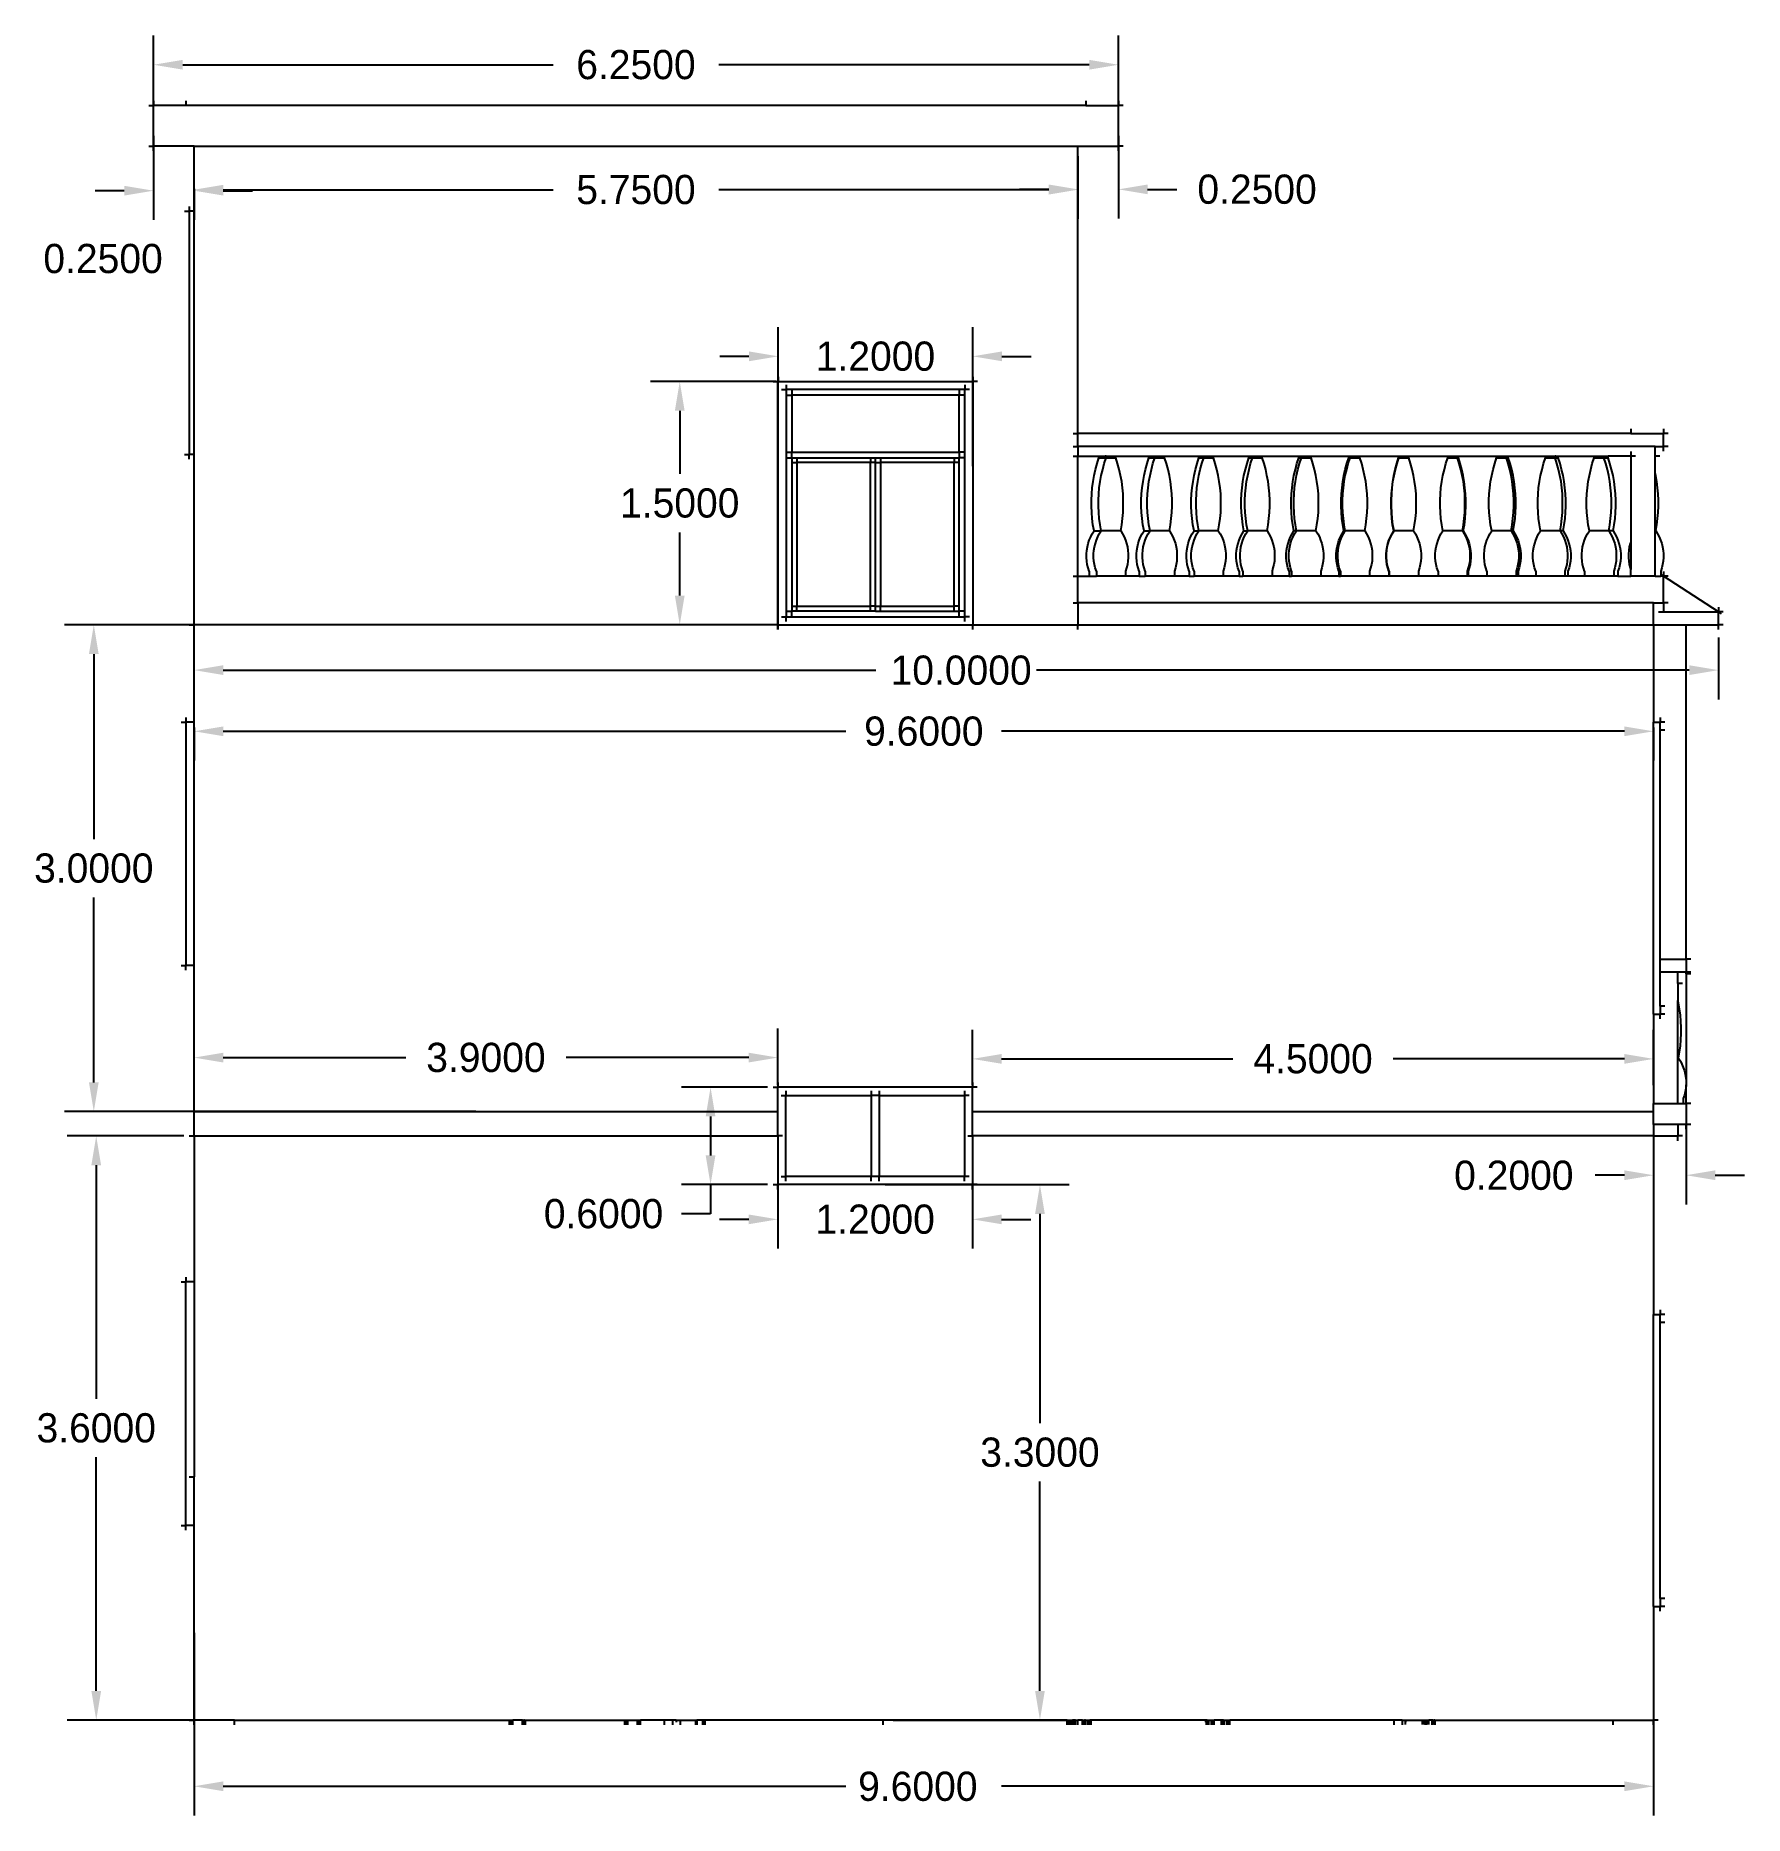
# Model space of a CAD drawing. Header units: metres. Extents: x -5.6 to 5, y -5.6 to 5.4.
import ezdxf

# ---------------------------------------------------------------- set-up
doc = ezdxf.new("R2010")
doc.units = ezdxf.units.M

msp = doc.modelspace()

# ---------------------------------------------------------------- texts
for s, p in [('0.2500', (-5.504, 3.943)), ('10.0000', (-0.28, 1.406)), ('0.2000', (3.195, -1.707)), ('9.6000', (-0.48, -5.473))]:
    msp.add_text(s, height=0.18).set_placement(p)
at = {"char_height": 0.18, "attachment_point": 5}
for s, insert in [('\\A1;6.2500', (-1.85, 5.227)), ('\\A1;5.7500', (-1.85, 4.457)), ('\\A1;0.2500', (1.98, 4.459)), ('\\A1;1.2000', (-0.373, 3.43)), ('\\A1;1.5000', (-1.58, 2.525)), ('\\A1;9.6000', (-0.075, 1.119)), ('\\A1;3.0000', (-5.193, 0.275)), ('\\A1;3.9000', (-2.775, -0.892)), ('\\A1;4.5000', (2.325, -0.9)), ('\\A1;0.6000', (-2.05, -1.855)), ('\\A1;1.2000', (-0.375, -1.889)), ('\\A1;3.6000', (-5.178, -3.175)), ('\\A1;3.3000', (0.641, -3.325))]:
    msp.add_mtext(s, dxfattribs=dict(at, insert=insert))

# ---------------------------------------------------------------- linework, layer by layer
for p, q in [((-4.825, 4.913), (-4.825, 5.407)), ((1.125, 4.913), (1.125, 5.407)), ((-4.645, 5.227), (-2.36, 5.227)), ((0.945, 5.227), (-1.34, 5.227)), ((-4.854, 4.975), (-4.825, 4.975)), ((-4.825, 5.004), (-4.825, 4.975)), ((-4.825, 4.725), (-4.825, 4.975)), ((-4.625, 4.975), (-4.825, 4.975)), ((-4.625, 5.004), (-4.625, 4.975)), ((0.925, 4.975), (-4.625, 4.975)), ((0.925, 5.004), (0.925, 4.975)), ((0.925, 4.975), (1.125, 4.975)), ((1.125, 5.004), (1.125, 4.975)), ((1.154, 4.975), (1.125, 4.975)), ((1.125, 4.725), (1.125, 4.975)), ((-4.854, 4.725), (-4.825, 4.725)), ((-4.825, 4.788), (-4.825, 4.271)), ((-4.825, 4.696), (-4.825, 4.725)), ((-4.575, 4.725), (-4.825, 4.725)), ((-4.575, 4.725), (0.875, 4.725)), ((-4.575, 4.325), (-4.575, 4.725)), ((0.875, 4.725), (1.125, 4.725)), ((0.875, 2.955), (0.875, 4.725)), ((1.125, 4.788), (1.125, 4.279)), ((1.154, 4.725), (1.125, 4.725)), ((1.125, 4.696), (1.125, 4.725)), ((0.875, 4.663), (0.875, 4.279)), ((-5.005, 4.451), (-5.185, 4.451)), ((-4.575, 4.462), (-4.575, 4.271)), ((-4.575, 4.462), (-4.575, 4.277)), ((-4.395, 4.457), (-2.36, 4.457)), ((-4.395, 4.451), (-4.215, 4.451)), ((0.695, 4.457), (-1.34, 4.457)), ((0.695, 4.459), (0.515, 4.459)), ((0.875, 4.462), (0.875, 4.277)), ((1.305, 4.459), (1.485, 4.459)), ((-4.634, 4.325), (-4.605, 4.325)), ((-4.605, 4.354), (-4.605, 4.325)), ((-4.575, 4.325), (-4.605, 4.325)), ((-4.605, 4.325), (-4.605, 2.825)), ((-4.575, 2.825), (-4.575, 4.325)), ((-0.973, 2.754), (-0.973, 3.61)), ((0.227, 2.754), (0.227, 3.61)), ((-1.153, 3.43), (-1.333, 3.43)), ((0.407, 3.43), (0.587, 3.43)), ((-0.975, 3.304), (-0.975, 3.275)), ((-0.973, 3.304), (-0.973, 3.275)), ((0.227, 3.304), (0.227, 3.275)), ((-0.985, 3.275), (-1.76, 3.275)), ((-1.004, 3.275), (-0.975, 3.275)), ((-0.975, 3.275), (-0.973, 3.275)), ((-0.975, 2.967), (-0.975, 3.275)), ((-0.973, 3.275), (0.227, 3.275)), ((-0.973, 2.907), (-0.973, 3.275)), ((-0.952, 3.225), (-0.923, 3.225)), ((-0.923, 3.254), (-0.923, 3.225)), ((0.177, 3.225), (-0.923, 3.225)), ((-0.923, 3.225), (-0.923, 1.825)), ((-0.917, 3.19), (-0.888, 3.19)), ((-0.888, 3.219), (-0.888, 3.19)), ((0.142, 3.19), (-0.888, 3.19)), ((-0.888, 3.19), (-0.888, 2.84)), ((0.142, 3.219), (0.142, 3.19)), ((0.171, 3.19), (0.142, 3.19)), ((0.142, 2.84), (0.142, 3.19)), ((0.177, 3.254), (0.177, 3.225)), ((0.206, 3.225), (0.177, 3.225)), ((0.177, 1.825), (0.177, 3.225)), ((0.256, 3.275), (0.227, 3.275)), ((0.227, 3.275), (0.227, 1.775)), ((-1.58, 3.095), (-1.58, 2.705)), ((-0.974, 2.967), (-0.975, 2.967)), ((-0.975, 2.907), (-0.975, 2.967)), ((4.285, 2.984), (4.285, 2.955)), ((4.485, 2.984), (4.485, 2.955)), ((-0.973, 2.907), (-0.975, 2.907)), ((-0.975, 2.741), (-0.975, 2.907)), ((-0.973, 2.741), (-0.973, 2.907)), ((0.846, 2.955), (0.875, 2.955)), ((0.846, 2.875), (0.875, 2.875)), ((4.285, 2.955), (0.875, 2.955)), ((0.875, 2.875), (0.875, 2.955)), ((4.435, 2.875), (0.875, 2.875)), ((0.875, 2.875), (0.875, 2.815)), ((4.285, 2.955), (4.485, 2.955)), ((4.435, 2.815), (4.435, 2.875)), ((4.435, 2.875), (4.485, 2.875)), ((4.514, 2.955), (4.485, 2.955)), ((4.485, 2.875), (4.485, 2.955)), ((4.485, 2.846), (4.485, 2.875)), ((4.514, 2.875), (4.485, 2.875)), ((-4.634, 2.825), (-4.605, 2.825)), ((-4.605, 2.796), (-4.605, 2.825)), ((-4.575, 2.825), (-4.605, 2.825)), ((-4.575, 1.775), (-4.575, 2.825)), ((-0.917, 2.84), (-0.888, 2.84)), ((-0.917, 2.805), (-0.888, 2.805)), ((-0.888, 2.84), (0.142, 2.84)), ((-0.888, 2.805), (-0.888, 2.84)), ((-0.888, 2.805), (-0.888, 1.86)), ((-0.888, 2.805), (-0.373, 2.805)), ((-0.887, 2.775), (-0.858, 2.775)), ((-0.858, 2.804), (-0.858, 2.775)), ((-0.858, 2.775), (-0.858, 1.89)), ((-0.403, 2.775), (-0.858, 2.775)), ((-0.403, 2.804), (-0.403, 2.775)), ((-0.374, 2.775), (-0.403, 2.775)), ((-0.403, 1.89), (-0.403, 2.775)), ((-0.373, 2.805), (0.142, 2.805)), ((-0.373, 1.86), (-0.373, 2.805)), ((-0.372, 2.775), (-0.343, 2.775)), ((-0.343, 2.804), (-0.343, 2.775)), ((-0.343, 2.775), (-0.343, 1.89)), ((0.112, 2.775), (-0.343, 2.775)), ((0.112, 2.804), (0.112, 2.775)), ((0.112, 1.89), (0.112, 2.775)), ((0.141, 2.775), (0.112, 2.775)), ((0.171, 2.84), (0.142, 2.84)), ((0.142, 2.84), (0.142, 2.805)), ((0.171, 2.805), (0.142, 2.805)), ((0.142, 1.86), (0.142, 2.805)), ((0.846, 2.815), (0.875, 2.815)), ((0.875, 2.815), (1.005, 2.815)), ((0.875, 2.075), (0.875, 2.815)), ((0.984, 2.732), (0.994, 2.769)), ((0.994, 2.769), (1.005, 2.805)), ((1.005, 2.815), (1.006, 2.815)), ((1.005, 2.805), (1.005, 2.815)), ((1.005, 2.805), (1.006, 2.805)), ((1.006, 2.815), (1.009, 2.815)), ((1.006, 2.805), (1.006, 2.815)), ((1.006, 2.805), (1.009, 2.805)), ((1.009, 2.815), (1.014, 2.815)), ((1.009, 2.805), (1.009, 2.815)), ((1.009, 2.805), (1.014, 2.805)), ((1.014, 2.815), (1.02, 2.815)), ((1.014, 2.805), (1.014, 2.815)), ((1.014, 2.805), (1.02, 2.805)), ((1.02, 2.805), (1.02, 2.815)), ((1.02, 2.815), (1.027, 2.815)), ((1.02, 2.805), (1.027, 2.805)), ((1.027, 2.815), (1.035, 2.815)), ((1.027, 2.805), (1.027, 2.815)), ((1.027, 2.805), (1.035, 2.805)), ((1.028, 2.732), (1.037, 2.769)), ((1.035, 2.815), (1.043, 2.815)), ((1.035, 2.805), (1.035, 2.815)), ((1.035, 2.805), (1.043, 2.805)), ((1.037, 2.769), (1.049, 2.805)), ((1.043, 2.805), (1.043, 2.815)), ((1.049, 2.815), (1.043, 2.815)), ((1.043, 2.805), (1.049, 2.805)), ((1.049, 2.815), (1.05, 2.815)), ((1.049, 2.805), (1.049, 2.815)), ((1.049, 2.805), (1.05, 2.805)), ((1.05, 2.815), (1.053, 2.815)), ((1.05, 2.805), (1.05, 2.815)), ((1.05, 2.805), (1.053, 2.805)), ((1.053, 2.815), (1.058, 2.815)), ((1.053, 2.805), (1.053, 2.815)), ((1.053, 2.805), (1.058, 2.805)), ((1.058, 2.815), (1.064, 2.815)), ((1.058, 2.805), (1.058, 2.815)), ((1.058, 2.805), (1.064, 2.805)), ((1.064, 2.815), (1.071, 2.815)), ((1.064, 2.805), (1.064, 2.815)), ((1.064, 2.805), (1.071, 2.805)), ((1.071, 2.815), (1.079, 2.815)), ((1.071, 2.805), (1.071, 2.815)), ((1.071, 2.805), (1.079, 2.805)), ((1.079, 2.815), (1.087, 2.815)), ((1.079, 2.805), (1.079, 2.815)), ((1.079, 2.805), (1.087, 2.805)), ((1.087, 2.815), (1.094, 2.815)), ((1.087, 2.805), (1.087, 2.815)), ((1.087, 2.805), (1.094, 2.805)), ((1.094, 2.815), (1.1, 2.815)), ((1.094, 2.805), (1.094, 2.815)), ((1.094, 2.805), (1.1, 2.805)), ((1.1, 2.815), (1.105, 2.815)), ((1.1, 2.805), (1.1, 2.815)), ((1.1, 2.805), (1.105, 2.805)), ((1.105, 2.815), (1.108, 2.815)), ((1.105, 2.805), (1.105, 2.815)), ((1.105, 2.805), (1.108, 2.805)), ((1.108, 2.815), (1.109, 2.815)), ((1.108, 2.805), (1.108, 2.815)), ((1.108, 2.805), (1.109, 2.805)), ((1.109, 2.805), (1.109, 2.815)), ((1.109, 2.815), (1.313, 2.815)), ((1.12, 2.769), (1.109, 2.805)), ((1.13, 2.732), (1.12, 2.769)), ((1.292, 2.732), (1.302, 2.769)), ((1.302, 2.769), (1.313, 2.805)), ((1.313, 2.815), (1.314, 2.815)), ((1.313, 2.805), (1.313, 2.815)), ((1.313, 2.805), (1.314, 2.805)), ((1.314, 2.815), (1.317, 2.815)), ((1.314, 2.805), (1.314, 2.815)), ((1.314, 2.805), (1.317, 2.805)), ((1.317, 2.815), (1.322, 2.815)), ((1.317, 2.805), (1.317, 2.815)), ((1.317, 2.805), (1.322, 2.805)), ((1.322, 2.815), (1.328, 2.815)), ((1.322, 2.805), (1.322, 2.815)), ((1.322, 2.805), (1.328, 2.805)), ((1.328, 2.805), (1.328, 2.815)), ((1.328, 2.815), (1.335, 2.815)), ((1.328, 2.805), (1.335, 2.805)), ((1.329, 2.732), (1.338, 2.769)), ((1.335, 2.815), (1.343, 2.815)), ((1.335, 2.805), (1.335, 2.815)), ((1.335, 2.805), (1.343, 2.805)), ((1.338, 2.769), (1.35, 2.805)), ((1.343, 2.815), (1.35, 2.815)), ((1.343, 2.805), (1.343, 2.815)), ((1.343, 2.805), (1.35, 2.805)), ((1.35, 2.815), (1.351, 2.815)), ((1.35, 2.805), (1.35, 2.815)), ((1.35, 2.805), (1.351, 2.805)), ((1.351, 2.815), (1.354, 2.815)), ((1.351, 2.805), (1.351, 2.815)), ((1.351, 2.805), (1.354, 2.805)), ((1.354, 2.815), (1.359, 2.815)), ((1.354, 2.805), (1.354, 2.815)), ((1.354, 2.805), (1.359, 2.805)), ((1.359, 2.815), (1.365, 2.815)), ((1.359, 2.805), (1.359, 2.815)), ((1.359, 2.805), (1.365, 2.805)), ((1.365, 2.815), (1.372, 2.815)), ((1.365, 2.805), (1.365, 2.815)), ((1.365, 2.805), (1.372, 2.805)), ((1.372, 2.815), (1.38, 2.815)), ((1.372, 2.805), (1.372, 2.815)), ((1.372, 2.805), (1.38, 2.805)), ((1.38, 2.815), (1.388, 2.815)), ((1.38, 2.805), (1.38, 2.815)), ((1.38, 2.805), (1.388, 2.805)), ((1.388, 2.815), (1.395, 2.815)), ((1.388, 2.805), (1.388, 2.815)), ((1.388, 2.805), (1.395, 2.805)), ((1.395, 2.815), (1.401, 2.815)), ((1.395, 2.805), (1.395, 2.815)), ((1.395, 2.805), (1.401, 2.805)), ((1.401, 2.815), (1.406, 2.815)), ((1.401, 2.805), (1.401, 2.815)), ((1.401, 2.805), (1.406, 2.805)), ((1.406, 2.815), (1.409, 2.815)), ((1.406, 2.805), (1.406, 2.815)), ((1.406, 2.805), (1.409, 2.805)), ((1.409, 2.815), (1.41, 2.815)), ((1.409, 2.805), (1.409, 2.815)), ((1.409, 2.805), (1.41, 2.805)), ((1.41, 2.805), (1.41, 2.815)), ((1.41, 2.815), (1.621, 2.815)), ((1.421, 2.769), (1.41, 2.805)), ((1.431, 2.732), (1.421, 2.769)), ((1.6, 2.732), (1.61, 2.769)), ((1.61, 2.769), (1.621, 2.805)), ((1.621, 2.815), (1.622, 2.815)), ((1.621, 2.805), (1.621, 2.815)), ((1.621, 2.805), (1.622, 2.805)), ((1.622, 2.815), (1.625, 2.815)), ((1.622, 2.805), (1.622, 2.815)), ((1.622, 2.805), (1.625, 2.805)), ((1.625, 2.815), (1.63, 2.815)), ((1.625, 2.805), (1.625, 2.815)), ((1.625, 2.805), (1.63, 2.805)), ((1.63, 2.815), (1.636, 2.815)), ((1.63, 2.805), (1.63, 2.815)), ((1.63, 2.805), (1.636, 2.805)), ((1.63, 2.732), (1.639, 2.769)), ((1.636, 2.805), (1.636, 2.815)), ((1.636, 2.815), (1.643, 2.815)), ((1.636, 2.805), (1.643, 2.805)), ((1.639, 2.769), (1.651, 2.805)), ((1.643, 2.815), (1.651, 2.815)), ((1.643, 2.805), (1.643, 2.815)), ((1.643, 2.805), (1.651, 2.805)), ((1.651, 2.815), (1.651, 2.815)), ((1.651, 2.805), (1.651, 2.815)), ((1.651, 2.815), (1.652, 2.815)), ((1.651, 2.805), (1.651, 2.815)), ((1.651, 2.805), (1.651, 2.805)), ((1.651, 2.805), (1.652, 2.805)), ((1.652, 2.815), (1.655, 2.815)), ((1.652, 2.805), (1.652, 2.815)), ((1.652, 2.805), (1.655, 2.805)), ((1.655, 2.815), (1.66, 2.815)), ((1.655, 2.805), (1.655, 2.815)), ((1.655, 2.805), (1.66, 2.805)), ((1.66, 2.815), (1.666, 2.815)), ((1.66, 2.805), (1.66, 2.815)), ((1.66, 2.805), (1.666, 2.805)), ((1.666, 2.815), (1.673, 2.815)), ((1.666, 2.805), (1.666, 2.815)), ((1.666, 2.805), (1.673, 2.805)), ((1.673, 2.815), (1.681, 2.815)), ((1.673, 2.805), (1.673, 2.815)), ((1.673, 2.805), (1.681, 2.805)), ((1.681, 2.815), (1.689, 2.815)), ((1.681, 2.805), (1.681, 2.815)), ((1.681, 2.805), (1.689, 2.805)), ((1.689, 2.815), (1.696, 2.815)), ((1.689, 2.805), (1.689, 2.815)), ((1.689, 2.805), (1.696, 2.805)), ((1.696, 2.815), (1.702, 2.815)), ((1.696, 2.805), (1.696, 2.815)), ((1.696, 2.805), (1.702, 2.805)), ((1.702, 2.815), (1.707, 2.815)), ((1.702, 2.805), (1.702, 2.815)), ((1.702, 2.805), (1.707, 2.805)), ((1.707, 2.815), (1.71, 2.815)), ((1.707, 2.805), (1.707, 2.815)), ((1.707, 2.805), (1.71, 2.805)), ((1.71, 2.815), (1.711, 2.815)), ((1.71, 2.805), (1.71, 2.815)), ((1.71, 2.805), (1.711, 2.805)), ((1.711, 2.805), (1.711, 2.815)), ((1.711, 2.815), (1.929, 2.815)), ((1.722, 2.769), (1.711, 2.805)), ((1.732, 2.732), (1.722, 2.769)), ((1.908, 2.732), (1.918, 2.769)), ((1.918, 2.769), (1.929, 2.805)), ((1.929, 2.815), (1.93, 2.815)), ((1.929, 2.805), (1.929, 2.815)), ((1.929, 2.805), (1.93, 2.805)), ((1.93, 2.815), (1.933, 2.815)), ((1.93, 2.805), (1.93, 2.815)), ((1.93, 2.805), (1.933, 2.805)), ((1.931, 2.732), (1.94, 2.769)), ((1.933, 2.815), (1.938, 2.815)), ((1.933, 2.805), (1.933, 2.815)), ((1.933, 2.805), (1.938, 2.805)), ((1.938, 2.815), (1.944, 2.815)), ((1.938, 2.805), (1.938, 2.815)), ((1.938, 2.805), (1.944, 2.805)), ((1.94, 2.769), (1.952, 2.805)), ((1.944, 2.805), (1.944, 2.815)), ((1.944, 2.815), (1.951, 2.815)), ((1.944, 2.805), (1.951, 2.805)), ((1.951, 2.815), (1.952, 2.815)), ((1.951, 2.805), (1.951, 2.815)), ((1.951, 2.805), (1.952, 2.805)), ((1.952, 2.815), (1.953, 2.815)), ((1.952, 2.805), (1.952, 2.815)), ((1.952, 2.805), (1.953, 2.805)), ((1.953, 2.815), (1.956, 2.815)), ((1.953, 2.805), (1.953, 2.815)), ((1.953, 2.805), (1.956, 2.805)), ((1.956, 2.815), (1.961, 2.815)), ((1.956, 2.805), (1.956, 2.815)), ((1.956, 2.805), (1.961, 2.805)), ((1.961, 2.815), (1.967, 2.815)), ((1.961, 2.805), (1.961, 2.815)), ((1.961, 2.805), (1.967, 2.805)), ((1.967, 2.815), (1.974, 2.815)), ((1.967, 2.805), (1.967, 2.815)), ((1.967, 2.805), (1.974, 2.805)), ((1.974, 2.815), (1.982, 2.815)), ((1.974, 2.805), (1.974, 2.815)), ((1.974, 2.805), (1.982, 2.805)), ((1.982, 2.815), (1.99, 2.815)), ((1.982, 2.805), (1.982, 2.815)), ((1.982, 2.805), (1.99, 2.805)), ((1.99, 2.815), (1.997, 2.815)), ((1.99, 2.805), (1.99, 2.815)), ((1.99, 2.805), (1.997, 2.805)), ((1.997, 2.815), (2.003, 2.815)), ((1.997, 2.805), (1.997, 2.815)), ((1.997, 2.805), (2.003, 2.805)), ((2.003, 2.815), (2.008, 2.815)), ((2.003, 2.805), (2.003, 2.815)), ((2.003, 2.805), (2.008, 2.805)), ((2.008, 2.815), (2.011, 2.815)), ((2.008, 2.805), (2.008, 2.815)), ((2.008, 2.805), (2.011, 2.805)), ((2.011, 2.815), (2.012, 2.815)), ((2.011, 2.805), (2.011, 2.815)), ((2.011, 2.805), (2.012, 2.805)), ((2.012, 2.805), (2.012, 2.815)), ((2.012, 2.815), (2.237, 2.815)), ((2.023, 2.769), (2.012, 2.805)), ((2.033, 2.732), (2.023, 2.769)), ((2.216, 2.732), (2.226, 2.769)), ((2.226, 2.769), (2.237, 2.805)), ((2.232, 2.732), (2.241, 2.769)), ((2.237, 2.815), (2.238, 2.815)), ((2.237, 2.805), (2.237, 2.815)), ((2.237, 2.805), (2.238, 2.805)), ((2.238, 2.815), (2.241, 2.815)), ((2.238, 2.805), (2.238, 2.815)), ((2.238, 2.805), (2.241, 2.805)), ((2.241, 2.815), (2.246, 2.815)), ((2.241, 2.805), (2.241, 2.815)), ((2.241, 2.805), (2.246, 2.805)), ((2.241, 2.769), (2.253, 2.805)), ((2.246, 2.815), (2.252, 2.815)), ((2.246, 2.805), (2.246, 2.815)), ((2.246, 2.805), (2.252, 2.805)), ((2.252, 2.815), (2.253, 2.815)), ((2.252, 2.805), (2.252, 2.815)), ((2.252, 2.805), (2.253, 2.805)), ((2.253, 2.815), (2.254, 2.815)), ((2.253, 2.805), (2.253, 2.815)), ((2.253, 2.805), (2.254, 2.805)), ((2.254, 2.815), (2.257, 2.815)), ((2.254, 2.805), (2.254, 2.815)), ((2.254, 2.805), (2.257, 2.805)), ((2.257, 2.815), (2.262, 2.815)), ((2.257, 2.805), (2.257, 2.815)), ((2.257, 2.805), (2.262, 2.805)), ((2.262, 2.815), (2.268, 2.815)), ((2.262, 2.805), (2.262, 2.815)), ((2.262, 2.805), (2.268, 2.805)), ((2.268, 2.815), (2.275, 2.815)), ((2.268, 2.805), (2.268, 2.815)), ((2.268, 2.805), (2.275, 2.805)), ((2.275, 2.815), (2.283, 2.815)), ((2.275, 2.805), (2.275, 2.815)), ((2.275, 2.805), (2.283, 2.805)), ((2.283, 2.815), (2.291, 2.815)), ((2.283, 2.805), (2.283, 2.815)), ((2.283, 2.805), (2.291, 2.805)), ((2.291, 2.815), (2.298, 2.815)), ((2.291, 2.805), (2.291, 2.815)), ((2.291, 2.805), (2.298, 2.805)), ((2.298, 2.815), (2.304, 2.815)), ((2.298, 2.805), (2.298, 2.815)), ((2.298, 2.805), (2.304, 2.805)), ((2.304, 2.815), (2.309, 2.815)), ((2.304, 2.805), (2.304, 2.815)), ((2.304, 2.805), (2.309, 2.805)), ((2.309, 2.815), (2.312, 2.815)), ((2.309, 2.805), (2.309, 2.815)), ((2.309, 2.805), (2.312, 2.805)), ((2.312, 2.815), (2.313, 2.815)), ((2.312, 2.805), (2.312, 2.815)), ((2.312, 2.805), (2.313, 2.805)), ((2.313, 2.805), (2.313, 2.815)), ((2.313, 2.815), (2.545, 2.815)), ((2.324, 2.769), (2.313, 2.805)), ((2.334, 2.732), (2.324, 2.769)), ((2.524, 2.732), (2.534, 2.769)), ((2.533, 2.732), (2.542, 2.769)), ((2.534, 2.769), (2.545, 2.805)), ((2.542, 2.769), (2.554, 2.805)), ((2.545, 2.815), (2.546, 2.815)), ((2.545, 2.805), (2.545, 2.815)), ((2.545, 2.805), (2.546, 2.805)), ((2.546, 2.815), (2.549, 2.815)), ((2.546, 2.805), (2.546, 2.815)), ((2.546, 2.805), (2.549, 2.805)), ((2.549, 2.815), (2.554, 2.815)), ((2.549, 2.805), (2.549, 2.815)), ((2.549, 2.805), (2.554, 2.805)), ((2.554, 2.815), (2.554, 2.815)), ((2.554, 2.805), (2.554, 2.815)), ((2.554, 2.815), (2.555, 2.815)), ((2.554, 2.805), (2.554, 2.815)), ((2.554, 2.805), (2.554, 2.805)), ((2.554, 2.805), (2.555, 2.805)), ((2.555, 2.815), (2.558, 2.815)), ((2.555, 2.805), (2.555, 2.815)), ((2.555, 2.805), (2.558, 2.805)), ((2.558, 2.815), (2.563, 2.815)), ((2.558, 2.805), (2.558, 2.815)), ((2.558, 2.805), (2.563, 2.805)), ((2.563, 2.815), (2.569, 2.815)), ((2.563, 2.805), (2.563, 2.815)), ((2.563, 2.805), (2.569, 2.805)), ((2.569, 2.815), (2.576, 2.815)), ((2.569, 2.805), (2.569, 2.815)), ((2.569, 2.805), (2.576, 2.805)), ((2.576, 2.815), (2.584, 2.815)), ((2.576, 2.805), (2.576, 2.815)), ((2.576, 2.805), (2.584, 2.805)), ((2.584, 2.815), (2.592, 2.815)), ((2.584, 2.805), (2.584, 2.815)), ((2.584, 2.805), (2.592, 2.805)), ((2.592, 2.815), (2.599, 2.815)), ((2.592, 2.805), (2.592, 2.815)), ((2.592, 2.805), (2.599, 2.805)), ((2.599, 2.815), (2.605, 2.815)), ((2.599, 2.805), (2.599, 2.815)), ((2.599, 2.805), (2.605, 2.805)), ((2.605, 2.815), (2.61, 2.815)), ((2.605, 2.805), (2.605, 2.815)), ((2.605, 2.805), (2.61, 2.805)), ((2.61, 2.815), (2.613, 2.815)), ((2.61, 2.805), (2.61, 2.815)), ((2.61, 2.805), (2.613, 2.805)), ((2.613, 2.815), (2.614, 2.815)), ((2.613, 2.805), (2.613, 2.815)), ((2.613, 2.805), (2.614, 2.805)), ((2.614, 2.805), (2.614, 2.815)), ((2.614, 2.815), (2.853, 2.815)), ((2.625, 2.769), (2.614, 2.805)), ((2.635, 2.732), (2.625, 2.769)), ((2.832, 2.732), (2.842, 2.769)), ((2.834, 2.732), (2.843, 2.769)), ((2.842, 2.769), (2.853, 2.805)), ((2.843, 2.769), (2.855, 2.805)), ((2.853, 2.815), (2.854, 2.815)), ((2.853, 2.805), (2.853, 2.815)), ((2.853, 2.805), (2.854, 2.805)), ((2.854, 2.815), (2.855, 2.815)), ((2.854, 2.805), (2.854, 2.815)), ((2.854, 2.805), (2.855, 2.805)), ((2.855, 2.815), (2.856, 2.815)), ((2.855, 2.805), (2.855, 2.815)), ((2.855, 2.805), (2.856, 2.805)), ((2.856, 2.815), (2.859, 2.815)), ((2.856, 2.805), (2.856, 2.815)), ((2.856, 2.805), (2.859, 2.805)), ((2.859, 2.815), (2.864, 2.815)), ((2.859, 2.805), (2.859, 2.815)), ((2.859, 2.805), (2.864, 2.805)), ((2.864, 2.815), (2.87, 2.815)), ((2.864, 2.805), (2.864, 2.815)), ((2.864, 2.805), (2.87, 2.805)), ((2.87, 2.815), (2.877, 2.815)), ((2.87, 2.805), (2.87, 2.815)), ((2.87, 2.805), (2.877, 2.805)), ((2.877, 2.815), (2.885, 2.815)), ((2.877, 2.805), (2.877, 2.815)), ((2.877, 2.805), (2.885, 2.805)), ((2.885, 2.815), (2.893, 2.815)), ((2.885, 2.805), (2.885, 2.815)), ((2.885, 2.805), (2.893, 2.805)), ((2.893, 2.815), (2.9, 2.815)), ((2.893, 2.805), (2.893, 2.815)), ((2.893, 2.805), (2.9, 2.805)), ((2.9, 2.815), (2.906, 2.815)), ((2.9, 2.805), (2.9, 2.815)), ((2.9, 2.805), (2.906, 2.805)), ((2.906, 2.815), (2.911, 2.815)), ((2.906, 2.805), (2.906, 2.815)), ((2.906, 2.805), (2.911, 2.805)), ((2.911, 2.815), (2.914, 2.815)), ((2.911, 2.805), (2.911, 2.815)), ((2.911, 2.805), (2.914, 2.805)), ((2.914, 2.815), (2.915, 2.815)), ((2.914, 2.805), (2.914, 2.815)), ((2.914, 2.805), (2.915, 2.805)), ((2.915, 2.815), (3.156, 2.815)), ((2.915, 2.805), (2.915, 2.815)), ((2.926, 2.769), (2.915, 2.805)), ((2.936, 2.732), (2.926, 2.769)), ((3.135, 2.732), (3.144, 2.769)), ((3.144, 2.769), (3.156, 2.805)), ((3.156, 2.815), (3.157, 2.815)), ((3.156, 2.805), (3.156, 2.815)), ((3.156, 2.805), (3.157, 2.805)), ((3.157, 2.815), (3.16, 2.815)), ((3.157, 2.805), (3.157, 2.815)), ((3.157, 2.805), (3.16, 2.805)), ((3.16, 2.815), (3.165, 2.815)), ((3.16, 2.805), (3.16, 2.815)), ((3.16, 2.805), (3.165, 2.805)), ((3.165, 2.815), (3.171, 2.815)), ((3.165, 2.805), (3.165, 2.815)), ((3.165, 2.805), (3.171, 2.805)), ((3.171, 2.815), (3.178, 2.815)), ((3.171, 2.805), (3.171, 2.815)), ((3.171, 2.805), (3.178, 2.805)), ((3.178, 2.815), (3.186, 2.815)), ((3.178, 2.805), (3.178, 2.815)), ((3.178, 2.805), (3.186, 2.805)), ((3.186, 2.815), (3.194, 2.815)), ((3.186, 2.805), (3.186, 2.815)), ((3.186, 2.805), (3.194, 2.805)), ((3.194, 2.815), (3.201, 2.815)), ((3.194, 2.805), (3.194, 2.815)), ((3.194, 2.805), (3.201, 2.805)), ((3.201, 2.815), (3.207, 2.815)), ((3.201, 2.805), (3.201, 2.815)), ((3.201, 2.805), (3.207, 2.805)), ((3.207, 2.815), (3.212, 2.815)), ((3.207, 2.805), (3.207, 2.815)), ((3.207, 2.805), (3.212, 2.805)), ((3.212, 2.815), (3.215, 2.815)), ((3.212, 2.805), (3.212, 2.815)), ((3.212, 2.805), (3.215, 2.805)), ((3.215, 2.815), (3.216, 2.815)), ((3.215, 2.805), (3.215, 2.815)), ((3.215, 2.805), (3.216, 2.805)), ((3.216, 2.815), (3.217, 2.815)), ((3.216, 2.805), (3.216, 2.815)), ((3.216, 2.805), (3.217, 2.805)), ((3.227, 2.769), (3.216, 2.805)), ((3.217, 2.815), (3.22, 2.815)), ((3.217, 2.805), (3.217, 2.815)), ((3.217, 2.805), (3.22, 2.805)), ((3.22, 2.815), (3.221, 2.815)), ((3.22, 2.805), (3.22, 2.815)), ((3.22, 2.805), (3.221, 2.805)), ((3.221, 2.805), (3.221, 2.815)), ((3.221, 2.815), (3.457, 2.815)), ((3.232, 2.769), (3.221, 2.805)), ((3.237, 2.732), (3.227, 2.769)), ((3.242, 2.732), (3.232, 2.769)), ((3.436, 2.732), (3.445, 2.769)), ((3.445, 2.769), (3.457, 2.805)), ((3.457, 2.815), (3.458, 2.815)), ((3.457, 2.805), (3.457, 2.815)), ((3.457, 2.805), (3.458, 2.805)), ((3.458, 2.815), (3.461, 2.815)), ((3.458, 2.805), (3.458, 2.815)), ((3.458, 2.805), (3.461, 2.805)), ((3.461, 2.815), (3.466, 2.815)), ((3.461, 2.805), (3.461, 2.815)), ((3.461, 2.805), (3.466, 2.805)), ((3.466, 2.815), (3.472, 2.815)), ((3.466, 2.805), (3.466, 2.815)), ((3.466, 2.805), (3.472, 2.805)), ((3.472, 2.815), (3.479, 2.815)), ((3.472, 2.805), (3.472, 2.815)), ((3.472, 2.805), (3.479, 2.805)), ((3.479, 2.815), (3.487, 2.815)), ((3.479, 2.805), (3.479, 2.815)), ((3.479, 2.805), (3.487, 2.805)), ((3.487, 2.815), (3.495, 2.815)), ((3.487, 2.805), (3.487, 2.815)), ((3.487, 2.805), (3.495, 2.805)), ((3.495, 2.815), (3.502, 2.815)), ((3.495, 2.805), (3.495, 2.815)), ((3.495, 2.805), (3.502, 2.805)), ((3.502, 2.815), (3.508, 2.815)), ((3.502, 2.805), (3.502, 2.815)), ((3.502, 2.805), (3.508, 2.805)), ((3.508, 2.815), (3.513, 2.815)), ((3.508, 2.805), (3.508, 2.815)), ((3.508, 2.805), (3.513, 2.805)), ((3.513, 2.815), (3.516, 2.815)), ((3.513, 2.805), (3.513, 2.815)), ((3.513, 2.805), (3.516, 2.805)), ((3.516, 2.815), (3.517, 2.815)), ((3.516, 2.805), (3.516, 2.815)), ((3.516, 2.805), (3.517, 2.805)), ((3.517, 2.815), (3.52, 2.815)), ((3.517, 2.805), (3.517, 2.815)), ((3.517, 2.805), (3.52, 2.805)), ((3.528, 2.769), (3.517, 2.805)), ((3.52, 2.815), (3.525, 2.815)), ((3.52, 2.805), (3.52, 2.815)), ((3.52, 2.805), (3.525, 2.805)), ((3.525, 2.815), (3.528, 2.815)), ((3.525, 2.805), (3.525, 2.815)), ((3.525, 2.805), (3.528, 2.805)), ((3.528, 2.815), (3.529, 2.815)), ((3.528, 2.805), (3.528, 2.815)), ((3.528, 2.805), (3.529, 2.805)), ((3.538, 2.732), (3.528, 2.769)), ((3.529, 2.805), (3.529, 2.815)), ((3.529, 2.815), (3.758, 2.815)), ((3.54, 2.769), (3.529, 2.805)), ((3.55, 2.732), (3.54, 2.769)), ((3.737, 2.732), (3.746, 2.769)), ((3.746, 2.769), (3.758, 2.805)), ((3.758, 2.815), (3.759, 2.815)), ((3.758, 2.805), (3.758, 2.815)), ((3.758, 2.805), (3.759, 2.805)), ((3.759, 2.815), (3.762, 2.815)), ((3.759, 2.805), (3.759, 2.815)), ((3.759, 2.805), (3.762, 2.805)), ((3.762, 2.815), (3.767, 2.815)), ((3.762, 2.805), (3.762, 2.815)), ((3.762, 2.805), (3.767, 2.805)), ((3.767, 2.815), (3.773, 2.815)), ((3.767, 2.805), (3.767, 2.815)), ((3.767, 2.805), (3.773, 2.805)), ((3.773, 2.815), (3.78, 2.815)), ((3.773, 2.805), (3.773, 2.815)), ((3.773, 2.805), (3.78, 2.805)), ((3.78, 2.815), (3.788, 2.815)), ((3.78, 2.805), (3.78, 2.815)), ((3.78, 2.805), (3.788, 2.805)), ((3.788, 2.815), (3.796, 2.815)), ((3.788, 2.805), (3.788, 2.815)), ((3.788, 2.805), (3.796, 2.805)), ((3.796, 2.815), (3.803, 2.815)), ((3.796, 2.805), (3.796, 2.815)), ((3.796, 2.805), (3.803, 2.805)), ((3.803, 2.815), (3.809, 2.815)), ((3.803, 2.805), (3.803, 2.815)), ((3.803, 2.805), (3.809, 2.805)), ((3.809, 2.815), (3.814, 2.815)), ((3.809, 2.805), (3.809, 2.815)), ((3.809, 2.805), (3.814, 2.805)), ((3.814, 2.815), (3.817, 2.815)), ((3.814, 2.805), (3.814, 2.815)), ((3.814, 2.805), (3.817, 2.805)), ((3.817, 2.815), (3.818, 2.815)), ((3.817, 2.805), (3.817, 2.815)), ((3.817, 2.805), (3.818, 2.805)), ((3.818, 2.805), (3.818, 2.815)), ((3.822, 2.815), (3.818, 2.815)), ((3.818, 2.805), (3.822, 2.805)), ((3.829, 2.769), (3.818, 2.805)), ((3.822, 2.815), (3.828, 2.815)), ((3.822, 2.805), (3.822, 2.815)), ((3.822, 2.805), (3.828, 2.805)), ((3.828, 2.815), (3.833, 2.815)), ((3.828, 2.805), (3.828, 2.815)), ((3.828, 2.805), (3.833, 2.805)), ((3.839, 2.732), (3.829, 2.769)), ((3.833, 2.815), (3.836, 2.815)), ((3.833, 2.805), (3.833, 2.815)), ((3.833, 2.805), (3.836, 2.805)), ((3.836, 2.815), (3.837, 2.815)), ((3.836, 2.805), (3.836, 2.815)), ((3.836, 2.805), (3.837, 2.805)), ((3.837, 2.805), (3.837, 2.815)), ((3.837, 2.815), (4.059, 2.815)), ((3.848, 2.769), (3.837, 2.805)), ((3.858, 2.732), (3.848, 2.769)), ((4.038, 2.732), (4.047, 2.769)), ((4.047, 2.769), (4.059, 2.805)), ((4.059, 2.815), (4.06, 2.815)), ((4.059, 2.805), (4.059, 2.815)), ((4.059, 2.805), (4.06, 2.805)), ((4.06, 2.815), (4.063, 2.815)), ((4.06, 2.805), (4.06, 2.815)), ((4.06, 2.805), (4.063, 2.805)), ((4.063, 2.815), (4.068, 2.815)), ((4.063, 2.805), (4.063, 2.815)), ((4.063, 2.805), (4.068, 2.805)), ((4.068, 2.815), (4.074, 2.815)), ((4.068, 2.805), (4.068, 2.815)), ((4.068, 2.805), (4.074, 2.805)), ((4.074, 2.815), (4.081, 2.815)), ((4.074, 2.805), (4.074, 2.815)), ((4.074, 2.805), (4.081, 2.805)), ((4.081, 2.815), (4.089, 2.815)), ((4.081, 2.805), (4.081, 2.815)), ((4.081, 2.805), (4.089, 2.805)), ((4.089, 2.815), (4.097, 2.815)), ((4.089, 2.805), (4.089, 2.815)), ((4.089, 2.805), (4.097, 2.805)), ((4.097, 2.815), (4.104, 2.815)), ((4.097, 2.805), (4.097, 2.815)), ((4.097, 2.805), (4.104, 2.805)), ((4.104, 2.815), (4.11, 2.815)), ((4.104, 2.805), (4.104, 2.815)), ((4.104, 2.805), (4.11, 2.805)), ((4.11, 2.815), (4.115, 2.815)), ((4.11, 2.805), (4.11, 2.815)), ((4.11, 2.805), (4.115, 2.805)), ((4.115, 2.815), (4.118, 2.815)), ((4.115, 2.805), (4.115, 2.815)), ((4.115, 2.805), (4.118, 2.805)), ((4.118, 2.815), (4.119, 2.815)), ((4.118, 2.805), (4.118, 2.815)), ((4.118, 2.805), (4.119, 2.805)), ((4.119, 2.805), (4.119, 2.815)), ((4.119, 2.815), (4.123, 2.815)), ((4.13, 2.769), (4.119, 2.805)), ((4.119, 2.805), (4.123, 2.805)), ((4.123, 2.805), (4.123, 2.815)), ((4.123, 2.815), (4.13, 2.815)), ((4.123, 2.805), (4.13, 2.805)), ((4.13, 2.815), (4.136, 2.815)), ((4.13, 2.805), (4.13, 2.815)), ((4.13, 2.805), (4.136, 2.805)), ((4.14, 2.732), (4.13, 2.769)), ((4.136, 2.815), (4.141, 2.815)), ((4.136, 2.805), (4.136, 2.815)), ((4.136, 2.805), (4.141, 2.805)), ((4.141, 2.815), (4.144, 2.815)), ((4.141, 2.805), (4.141, 2.815)), ((4.141, 2.805), (4.144, 2.805)), ((4.144, 2.815), (4.145, 2.815)), ((4.144, 2.805), (4.144, 2.815)), ((4.144, 2.805), (4.145, 2.805)), ((4.145, 2.805), (4.145, 2.815)), ((4.285, 2.815), (4.145, 2.815)), ((4.156, 2.769), (4.145, 2.805)), ((4.166, 2.732), (4.156, 2.769)), ((4.285, 2.844), (4.285, 2.815)), ((4.314, 2.815), (4.285, 2.815)), ((4.285, 2.815), (4.285, 2.284)), ((4.435, 2.71), (4.435, 2.815)), ((4.464, 2.815), (4.435, 2.815)), ((-0.975, 2.741), (-0.973, 2.741)), ((-0.975, 2.692), (-0.975, 2.741)), ((-0.973, 2.692), (-0.975, 2.692)), ((-0.975, 2.541), (-0.975, 2.692)), ((-0.973, 2.692), (-0.973, 2.741)), ((-0.973, 2.541), (-0.973, 2.692)), ((0.964, 2.62), (0.969, 2.658)), ((0.969, 2.658), (0.975, 2.695)), ((0.975, 2.695), (0.984, 2.732)), ((1.007, 2.62), (1.012, 2.658)), ((1.012, 2.658), (1.019, 2.695)), ((1.019, 2.695), (1.028, 2.732)), ((1.138, 2.695), (1.13, 2.732)), ((1.145, 2.658), (1.138, 2.695)), ((1.15, 2.62), (1.145, 2.658)), ((1.272, 2.62), (1.277, 2.658)), ((1.277, 2.658), (1.283, 2.695)), ((1.283, 2.695), (1.292, 2.732)), ((1.308, 2.62), (1.313, 2.658)), ((1.313, 2.658), (1.32, 2.695)), ((1.32, 2.695), (1.329, 2.732)), ((1.439, 2.695), (1.431, 2.732)), ((1.446, 2.658), (1.439, 2.695)), ((1.451, 2.62), (1.446, 2.658)), ((1.58, 2.62), (1.585, 2.658)), ((1.585, 2.658), (1.591, 2.695)), ((1.591, 2.695), (1.6, 2.732)), ((1.609, 2.62), (1.614, 2.658)), ((1.614, 2.658), (1.621, 2.695)), ((1.621, 2.695), (1.63, 2.732)), ((1.74, 2.695), (1.732, 2.732)), ((1.747, 2.658), (1.74, 2.695)), ((1.752, 2.62), (1.747, 2.658)), ((1.888, 2.62), (1.893, 2.658)), ((1.893, 2.658), (1.899, 2.695)), ((1.899, 2.695), (1.908, 2.732)), ((1.91, 2.62), (1.915, 2.658)), ((1.915, 2.658), (1.922, 2.695)), ((1.922, 2.695), (1.931, 2.732)), ((2.041, 2.695), (2.033, 2.732)), ((2.048, 2.658), (2.041, 2.695)), ((2.053, 2.62), (2.048, 2.658)), ((2.196, 2.62), (2.201, 2.658)), ((2.201, 2.658), (2.207, 2.695)), ((2.207, 2.695), (2.216, 2.732)), ((2.211, 2.62), (2.216, 2.658)), ((2.216, 2.658), (2.223, 2.695)), ((2.223, 2.695), (2.232, 2.732)), ((2.342, 2.695), (2.334, 2.732)), ((2.349, 2.658), (2.342, 2.695)), ((2.354, 2.62), (2.349, 2.658)), ((2.504, 2.62), (2.509, 2.658)), ((2.509, 2.658), (2.515, 2.695)), ((2.512, 2.62), (2.517, 2.658)), ((2.515, 2.695), (2.524, 2.732)), ((2.517, 2.658), (2.524, 2.695)), ((2.524, 2.695), (2.533, 2.732)), ((2.643, 2.695), (2.635, 2.732)), ((2.65, 2.658), (2.643, 2.695)), ((2.655, 2.62), (2.65, 2.658)), ((2.812, 2.62), (2.817, 2.658)), ((2.813, 2.62), (2.818, 2.658)), ((2.817, 2.658), (2.823, 2.695)), ((2.818, 2.658), (2.825, 2.695)), ((2.823, 2.695), (2.832, 2.732)), ((2.825, 2.695), (2.834, 2.732)), ((2.944, 2.695), (2.936, 2.732)), ((2.951, 2.658), (2.944, 2.695)), ((2.956, 2.62), (2.951, 2.658)), ((3.114, 2.62), (3.119, 2.658)), ((3.119, 2.658), (3.126, 2.695)), ((3.126, 2.695), (3.135, 2.732)), ((3.245, 2.695), (3.237, 2.732)), ((3.251, 2.695), (3.242, 2.732)), ((3.252, 2.658), (3.245, 2.695)), ((3.257, 2.658), (3.251, 2.695)), ((3.257, 2.62), (3.252, 2.658)), ((3.262, 2.62), (3.257, 2.658)), ((3.415, 2.62), (3.42, 2.658)), ((3.42, 2.658), (3.427, 2.695)), ((3.427, 2.695), (3.436, 2.732)), ((3.546, 2.695), (3.538, 2.732)), ((3.553, 2.658), (3.546, 2.695)), ((3.559, 2.695), (3.55, 2.732)), ((3.558, 2.62), (3.553, 2.658)), ((3.565, 2.658), (3.559, 2.695)), ((3.57, 2.62), (3.565, 2.658)), ((3.716, 2.62), (3.721, 2.658)), ((3.721, 2.658), (3.728, 2.695)), ((3.728, 2.695), (3.737, 2.732)), ((3.847, 2.695), (3.839, 2.732)), ((3.854, 2.658), (3.847, 2.695)), ((3.859, 2.62), (3.854, 2.658)), ((3.867, 2.695), (3.858, 2.732)), ((3.873, 2.658), (3.867, 2.695)), ((3.878, 2.62), (3.873, 2.658)), ((4.017, 2.62), (4.022, 2.658)), ((4.022, 2.658), (4.029, 2.695)), ((4.029, 2.695), (4.038, 2.732)), ((4.148, 2.695), (4.14, 2.732)), ((4.155, 2.658), (4.148, 2.695)), ((4.16, 2.62), (4.155, 2.658)), ((4.175, 2.695), (4.166, 2.732)), ((4.181, 2.658), (4.175, 2.695)), ((4.186, 2.62), (4.181, 2.658)), ((4.438, 2.695), (4.435, 2.71)), ((4.435, 2.355), (4.435, 2.71)), ((4.445, 2.658), (4.438, 2.695)), ((4.45, 2.62), (4.445, 2.658)), ((-0.975, 2.541), (-0.973, 2.541)), ((-0.975, 2.54), (-0.975, 2.541)), ((-0.973, 2.54), (-0.975, 2.54)), ((-0.975, 2.491), (-0.975, 2.54)), ((-0.973, 2.54), (-0.973, 2.541)), ((-0.973, 2.491), (-0.973, 2.54)), ((0.958, 2.544), (0.96, 2.582)), ((0.958, 2.506), (0.958, 2.544)), ((0.96, 2.582), (0.964, 2.62)), ((1.002, 2.544), (1.004, 2.582)), ((1.002, 2.506), (1.002, 2.544)), ((1.004, 2.582), (1.007, 2.62)), ((1.154, 2.582), (1.15, 2.62)), ((1.155, 2.544), (1.154, 2.582)), ((1.155, 2.506), (1.155, 2.544)), ((1.266, 2.544), (1.268, 2.582)), ((1.266, 2.506), (1.266, 2.544)), ((1.268, 2.582), (1.272, 2.62)), ((1.303, 2.544), (1.305, 2.582)), ((1.303, 2.506), (1.303, 2.544)), ((1.305, 2.582), (1.308, 2.62)), ((1.455, 2.582), (1.451, 2.62)), ((1.456, 2.544), (1.455, 2.582)), ((1.456, 2.506), (1.456, 2.544)), ((1.574, 2.544), (1.576, 2.582)), ((1.574, 2.506), (1.574, 2.544)), ((1.576, 2.582), (1.58, 2.62)), ((1.604, 2.544), (1.606, 2.582)), ((1.604, 2.506), (1.604, 2.544)), ((1.606, 2.582), (1.609, 2.62)), ((1.756, 2.582), (1.752, 2.62)), ((1.757, 2.544), (1.756, 2.582)), ((1.757, 2.506), (1.757, 2.544)), ((1.882, 2.544), (1.884, 2.582)), ((1.882, 2.506), (1.882, 2.544)), ((1.884, 2.582), (1.888, 2.62)), ((1.905, 2.544), (1.907, 2.582)), ((1.905, 2.506), (1.905, 2.544)), ((1.907, 2.582), (1.91, 2.62)), ((2.057, 2.582), (2.053, 2.62)), ((2.058, 2.544), (2.057, 2.582)), ((2.058, 2.506), (2.058, 2.544)), ((2.19, 2.544), (2.192, 2.582)), ((2.19, 2.506), (2.19, 2.544)), ((2.192, 2.582), (2.196, 2.62)), ((2.206, 2.544), (2.208, 2.582)), ((2.206, 2.506), (2.206, 2.544)), ((2.208, 2.582), (2.211, 2.62)), ((2.358, 2.582), (2.354, 2.62)), ((2.359, 2.544), (2.358, 2.582)), ((2.359, 2.506), (2.359, 2.544)), ((2.498, 2.544), (2.5, 2.582)), ((2.498, 2.506), (2.498, 2.544)), ((2.5, 2.582), (2.504, 2.62)), ((2.507, 2.544), (2.509, 2.582)), ((2.507, 2.506), (2.507, 2.544)), ((2.509, 2.582), (2.512, 2.62)), ((2.659, 2.582), (2.655, 2.62)), ((2.66, 2.544), (2.659, 2.582)), ((2.66, 2.506), (2.66, 2.544)), ((2.806, 2.544), (2.808, 2.582)), ((2.806, 2.506), (2.806, 2.544)), ((2.808, 2.582), (2.812, 2.62)), ((2.808, 2.544), (2.81, 2.582)), ((2.808, 2.506), (2.808, 2.544)), ((2.81, 2.582), (2.813, 2.62)), ((2.96, 2.582), (2.956, 2.62)), ((2.961, 2.544), (2.96, 2.582)), ((2.961, 2.506), (2.961, 2.544)), ((3.109, 2.544), (3.111, 2.582)), ((3.109, 2.506), (3.109, 2.544)), ((3.111, 2.582), (3.114, 2.62)), ((3.261, 2.582), (3.257, 2.62)), ((3.262, 2.544), (3.261, 2.582)), ((3.266, 2.582), (3.262, 2.62)), ((3.262, 2.506), (3.262, 2.544)), ((3.268, 2.544), (3.266, 2.582)), ((3.268, 2.506), (3.268, 2.544)), ((3.41, 2.544), (3.412, 2.582)), ((3.41, 2.506), (3.41, 2.544)), ((3.412, 2.582), (3.415, 2.62)), ((3.562, 2.582), (3.558, 2.62)), ((3.563, 2.544), (3.562, 2.582)), ((3.563, 2.506), (3.563, 2.544)), ((3.574, 2.582), (3.57, 2.62)), ((3.576, 2.544), (3.574, 2.582)), ((3.576, 2.506), (3.576, 2.544)), ((3.711, 2.544), (3.713, 2.582)), ((3.711, 2.506), (3.711, 2.544)), ((3.713, 2.582), (3.716, 2.62)), ((3.863, 2.582), (3.859, 2.62)), ((3.864, 2.544), (3.863, 2.582)), ((3.864, 2.506), (3.864, 2.544)), ((3.882, 2.582), (3.878, 2.62)), ((3.884, 2.544), (3.882, 2.582)), ((3.884, 2.506), (3.884, 2.544)), ((4.012, 2.544), (4.014, 2.582)), ((4.012, 2.506), (4.012, 2.544)), ((4.014, 2.582), (4.017, 2.62)), ((4.164, 2.582), (4.16, 2.62)), ((4.165, 2.544), (4.164, 2.582)), ((4.165, 2.506), (4.165, 2.544)), ((4.19, 2.582), (4.186, 2.62)), ((4.192, 2.544), (4.19, 2.582)), ((4.192, 2.506), (4.192, 2.544)), ((4.454, 2.582), (4.45, 2.62)), ((4.455, 2.544), (4.454, 2.582)), ((4.455, 2.506), (4.455, 2.544)), ((-0.973, 2.491), (-0.975, 2.491)), ((-0.975, 2.141), (-0.975, 2.491)), ((-0.973, 2.141), (-0.973, 2.491)), ((0.96, 2.468), (0.958, 2.506)), ((0.963, 2.43), (0.96, 2.468)), ((0.968, 2.392), (0.963, 2.43)), ((1.004, 2.468), (1.002, 2.506)), ((1.007, 2.43), (1.004, 2.468)), ((1.012, 2.392), (1.007, 2.43)), ((1.145, 2.392), (1.15, 2.43)), ((1.15, 2.43), (1.154, 2.468)), ((1.154, 2.468), (1.155, 2.506)), ((1.268, 2.468), (1.266, 2.506)), ((1.271, 2.43), (1.268, 2.468)), ((1.276, 2.392), (1.271, 2.43)), ((1.305, 2.468), (1.303, 2.506)), ((1.308, 2.43), (1.305, 2.468)), ((1.313, 2.392), (1.308, 2.43)), ((1.446, 2.392), (1.451, 2.43)), ((1.451, 2.43), (1.455, 2.468)), ((1.455, 2.468), (1.456, 2.506)), ((1.576, 2.468), (1.574, 2.506)), ((1.579, 2.43), (1.576, 2.468)), ((1.584, 2.392), (1.579, 2.43)), ((1.606, 2.468), (1.604, 2.506)), ((1.609, 2.43), (1.606, 2.468)), ((1.614, 2.392), (1.609, 2.43)), ((1.747, 2.392), (1.752, 2.43)), ((1.752, 2.43), (1.756, 2.468)), ((1.756, 2.468), (1.757, 2.506)), ((1.884, 2.468), (1.882, 2.506)), ((1.887, 2.43), (1.884, 2.468)), ((1.892, 2.392), (1.887, 2.43)), ((1.907, 2.468), (1.905, 2.506)), ((1.91, 2.43), (1.907, 2.468)), ((1.915, 2.392), (1.91, 2.43)), ((2.048, 2.392), (2.053, 2.43)), ((2.053, 2.43), (2.057, 2.468)), ((2.057, 2.468), (2.058, 2.506)), ((2.192, 2.468), (2.19, 2.506)), ((2.195, 2.43), (2.192, 2.468)), ((2.2, 2.392), (2.195, 2.43)), ((2.208, 2.468), (2.206, 2.506)), ((2.211, 2.43), (2.208, 2.468)), ((2.216, 2.392), (2.211, 2.43)), ((2.349, 2.392), (2.354, 2.43)), ((2.354, 2.43), (2.358, 2.468)), ((2.358, 2.468), (2.359, 2.506)), ((2.5, 2.468), (2.498, 2.506)), ((2.503, 2.43), (2.5, 2.468)), ((2.508, 2.392), (2.503, 2.43)), ((2.509, 2.468), (2.507, 2.506)), ((2.512, 2.43), (2.509, 2.468)), ((2.517, 2.392), (2.512, 2.43)), ((2.65, 2.392), (2.655, 2.43)), ((2.655, 2.43), (2.659, 2.468)), ((2.659, 2.468), (2.66, 2.506)), ((2.808, 2.468), (2.806, 2.506)), ((2.81, 2.468), (2.808, 2.506)), ((2.811, 2.43), (2.808, 2.468)), ((2.813, 2.43), (2.81, 2.468)), ((2.816, 2.392), (2.811, 2.43)), ((2.818, 2.392), (2.813, 2.43)), ((2.951, 2.392), (2.956, 2.43)), ((2.956, 2.43), (2.96, 2.468)), ((2.96, 2.468), (2.961, 2.506)), ((3.111, 2.468), (3.109, 2.506)), ((3.114, 2.43), (3.111, 2.468)), ((3.119, 2.392), (3.114, 2.43)), ((3.252, 2.392), (3.257, 2.43)), ((3.257, 2.43), (3.261, 2.468)), ((3.258, 2.392), (3.263, 2.43)), ((3.261, 2.468), (3.262, 2.506)), ((3.263, 2.43), (3.266, 2.468)), ((3.266, 2.468), (3.268, 2.506)), ((3.412, 2.468), (3.41, 2.506)), ((3.415, 2.43), (3.412, 2.468)), ((3.42, 2.392), (3.415, 2.43)), ((3.553, 2.392), (3.558, 2.43)), ((3.558, 2.43), (3.562, 2.468)), ((3.562, 2.468), (3.563, 2.506)), ((3.566, 2.392), (3.571, 2.43)), ((3.571, 2.43), (3.574, 2.468)), ((3.574, 2.468), (3.576, 2.506)), ((3.713, 2.468), (3.711, 2.506)), ((3.716, 2.43), (3.713, 2.468)), ((3.721, 2.392), (3.716, 2.43)), ((3.854, 2.392), (3.859, 2.43)), ((3.859, 2.43), (3.863, 2.468)), ((3.863, 2.468), (3.864, 2.506)), ((3.874, 2.392), (3.879, 2.43)), ((3.879, 2.43), (3.882, 2.468)), ((3.882, 2.468), (3.884, 2.506)), ((4.014, 2.468), (4.012, 2.506)), ((4.017, 2.43), (4.014, 2.468)), ((4.022, 2.392), (4.017, 2.43)), ((4.155, 2.392), (4.16, 2.43)), ((4.16, 2.43), (4.164, 2.468)), ((4.164, 2.468), (4.165, 2.506)), ((4.182, 2.392), (4.187, 2.43)), ((4.187, 2.43), (4.19, 2.468)), ((4.19, 2.468), (4.192, 2.506)), ((4.445, 2.392), (4.45, 2.43)), ((4.45, 2.43), (4.454, 2.468)), ((4.454, 2.468), (4.455, 2.506)), ((-1.58, 1.955), (-1.58, 2.345)), ((0.945, 2.297), (0.954, 2.317)), ((0.954, 2.317), (0.964, 2.336)), ((0.964, 2.336), (0.975, 2.355)), ((0.975, 2.355), (0.968, 2.392)), ((0.975, 2.355), (1.019, 2.355)), ((0.989, 2.297), (0.998, 2.317)), ((0.998, 2.317), (1.007, 2.336)), ((1.007, 2.336), (1.019, 2.355)), ((1.019, 2.355), (1.012, 2.392)), ((1.139, 2.355), (1.019, 2.355)), ((1.139, 2.355), (1.145, 2.392)), ((1.139, 2.355), (1.15, 2.336)), ((1.15, 2.336), (1.16, 2.317)), ((1.16, 2.317), (1.168, 2.297)), ((1.253, 2.297), (1.262, 2.317)), ((1.262, 2.317), (1.272, 2.336)), ((1.272, 2.336), (1.283, 2.355)), ((1.283, 2.355), (1.276, 2.392)), ((1.283, 2.355), (1.32, 2.355)), ((1.29, 2.297), (1.299, 2.317)), ((1.299, 2.317), (1.308, 2.336)), ((1.308, 2.336), (1.32, 2.355)), ((1.32, 2.355), (1.313, 2.392)), ((1.44, 2.355), (1.32, 2.355)), ((1.44, 2.355), (1.446, 2.392)), ((1.44, 2.355), (1.451, 2.336)), ((1.451, 2.336), (1.461, 2.317)), ((1.461, 2.317), (1.469, 2.297)), ((1.561, 2.297), (1.57, 2.317)), ((1.57, 2.317), (1.58, 2.336)), ((1.58, 2.336), (1.591, 2.355)), ((1.591, 2.355), (1.584, 2.392)), ((1.591, 2.355), (1.621, 2.355)), ((1.591, 2.297), (1.6, 2.317)), ((1.6, 2.317), (1.609, 2.336)), ((1.609, 2.336), (1.621, 2.355)), ((1.621, 2.355), (1.614, 2.392)), ((1.741, 2.355), (1.621, 2.355)), ((1.741, 2.355), (1.747, 2.392)), ((1.741, 2.355), (1.752, 2.336)), ((1.752, 2.336), (1.762, 2.317)), ((1.762, 2.317), (1.77, 2.297)), ((1.869, 2.297), (1.878, 2.317)), ((1.878, 2.317), (1.888, 2.336)), ((1.888, 2.336), (1.899, 2.355)), ((1.899, 2.355), (1.892, 2.392)), ((1.892, 2.297), (1.901, 2.317)), ((1.899, 2.355), (1.922, 2.355)), ((1.901, 2.317), (1.91, 2.336)), ((1.91, 2.336), (1.922, 2.355)), ((1.922, 2.355), (1.915, 2.392)), ((2.042, 2.355), (1.922, 2.355)), ((2.042, 2.355), (2.048, 2.392)), ((2.042, 2.355), (2.053, 2.336)), ((2.053, 2.336), (2.063, 2.317)), ((2.063, 2.317), (2.071, 2.297)), ((2.177, 2.297), (2.186, 2.317)), ((2.186, 2.317), (2.196, 2.336)), ((2.193, 2.297), (2.202, 2.317)), ((2.196, 2.336), (2.207, 2.355)), ((2.207, 2.355), (2.2, 2.392)), ((2.202, 2.317), (2.211, 2.336)), ((2.223, 2.355), (2.207, 2.355)), ((2.211, 2.336), (2.223, 2.355)), ((2.223, 2.355), (2.216, 2.392)), ((2.343, 2.355), (2.223, 2.355)), ((2.343, 2.355), (2.349, 2.392)), ((2.343, 2.355), (2.354, 2.336)), ((2.354, 2.336), (2.364, 2.317)), ((2.364, 2.317), (2.372, 2.297)), ((2.485, 2.297), (2.494, 2.317)), ((2.494, 2.317), (2.504, 2.336)), ((2.494, 2.297), (2.503, 2.317)), ((2.503, 2.317), (2.512, 2.336)), ((2.504, 2.336), (2.515, 2.355)), ((2.515, 2.355), (2.508, 2.392)), ((2.512, 2.336), (2.524, 2.355)), ((2.524, 2.355), (2.515, 2.355)), ((2.524, 2.355), (2.517, 2.392)), ((2.644, 2.355), (2.524, 2.355)), ((2.644, 2.355), (2.65, 2.392)), ((2.644, 2.355), (2.655, 2.336)), ((2.655, 2.336), (2.665, 2.317)), ((2.665, 2.317), (2.673, 2.297)), ((2.793, 2.297), (2.802, 2.317)), ((2.795, 2.297), (2.804, 2.317)), ((2.802, 2.317), (2.812, 2.336)), ((2.804, 2.317), (2.813, 2.336)), ((2.812, 2.336), (2.823, 2.355)), ((2.813, 2.336), (2.825, 2.355)), ((2.823, 2.355), (2.816, 2.392)), ((2.825, 2.355), (2.818, 2.392)), ((2.823, 2.355), (2.825, 2.355)), ((2.945, 2.355), (2.825, 2.355)), ((2.945, 2.355), (2.951, 2.392)), ((2.945, 2.355), (2.956, 2.336)), ((2.956, 2.336), (2.966, 2.317)), ((2.966, 2.317), (2.974, 2.297)), ((3.096, 2.297), (3.105, 2.317)), ((3.105, 2.317), (3.114, 2.336)), ((3.114, 2.336), (3.126, 2.355)), ((3.126, 2.355), (3.119, 2.392)), ((3.246, 2.355), (3.126, 2.355)), ((3.246, 2.355), (3.252, 2.392)), ((3.246, 2.355), (3.257, 2.336)), ((3.246, 2.355), (3.251, 2.355)), ((3.251, 2.355), (3.258, 2.392)), ((3.251, 2.355), (3.262, 2.336)), ((3.257, 2.336), (3.267, 2.317)), ((3.262, 2.336), (3.272, 2.317)), ((3.267, 2.317), (3.275, 2.297)), ((3.272, 2.317), (3.281, 2.297)), ((3.397, 2.297), (3.406, 2.317)), ((3.406, 2.317), (3.415, 2.336)), ((3.415, 2.336), (3.427, 2.355)), ((3.427, 2.355), (3.42, 2.392)), ((3.547, 2.355), (3.427, 2.355)), ((3.547, 2.355), (3.553, 2.392)), ((3.547, 2.355), (3.558, 2.336)), ((3.559, 2.355), (3.547, 2.355)), ((3.558, 2.336), (3.568, 2.317)), ((3.559, 2.355), (3.566, 2.392)), ((3.559, 2.355), (3.57, 2.336)), ((3.568, 2.317), (3.576, 2.297)), ((3.57, 2.336), (3.58, 2.317)), ((3.58, 2.317), (3.589, 2.297)), ((3.698, 2.297), (3.707, 2.317)), ((3.707, 2.317), (3.716, 2.336)), ((3.716, 2.336), (3.728, 2.355)), ((3.728, 2.355), (3.721, 2.392)), ((3.848, 2.355), (3.728, 2.355)), ((3.848, 2.355), (3.854, 2.392)), ((3.848, 2.355), (3.859, 2.336)), ((3.867, 2.355), (3.848, 2.355)), ((3.859, 2.336), (3.869, 2.317)), ((3.867, 2.355), (3.874, 2.392)), ((3.867, 2.355), (3.878, 2.336)), ((3.869, 2.317), (3.877, 2.297)), ((3.878, 2.336), (3.888, 2.317)), ((3.888, 2.317), (3.897, 2.297)), ((3.999, 2.297), (4.008, 2.317)), ((4.008, 2.317), (4.017, 2.336)), ((4.017, 2.336), (4.029, 2.355)), ((4.029, 2.355), (4.022, 2.392)), ((4.149, 2.355), (4.029, 2.355)), ((4.149, 2.355), (4.155, 2.392)), ((4.149, 2.355), (4.16, 2.336)), ((4.175, 2.355), (4.149, 2.355)), ((4.16, 2.336), (4.17, 2.317)), ((4.17, 2.317), (4.178, 2.297)), ((4.175, 2.355), (4.182, 2.392)), ((4.175, 2.355), (4.186, 2.336)), ((4.186, 2.336), (4.196, 2.317)), ((4.196, 2.317), (4.205, 2.297)), ((4.435, 2.075), (4.435, 2.355)), ((4.435, 2.355), (4.439, 2.355)), ((4.439, 2.355), (4.445, 2.392)), ((4.439, 2.355), (4.45, 2.336)), ((4.45, 2.336), (4.46, 2.317)), ((4.46, 2.317), (4.468, 2.297)), ((0.928, 2.212), (0.93, 2.234)), ((0.928, 2.19), (0.928, 2.212)), ((0.93, 2.234), (0.934, 2.255)), ((0.934, 2.255), (0.939, 2.276)), ((0.939, 2.276), (0.945, 2.297)), ((0.972, 2.212), (0.974, 2.234)), ((0.972, 2.19), (0.972, 2.212)), ((0.974, 2.234), (0.977, 2.255)), ((0.977, 2.255), (0.983, 2.276)), ((0.983, 2.276), (0.989, 2.297)), ((1.168, 2.297), (1.175, 2.276)), ((1.175, 2.276), (1.18, 2.255)), ((1.18, 2.255), (1.184, 2.234)), ((1.184, 2.234), (1.185, 2.212)), ((1.185, 2.212), (1.185, 2.19)), ((1.236, 2.212), (1.238, 2.234)), ((1.236, 2.19), (1.236, 2.212)), ((1.238, 2.234), (1.242, 2.255)), ((1.242, 2.255), (1.247, 2.276)), ((1.247, 2.276), (1.253, 2.297)), ((1.273, 2.212), (1.275, 2.234)), ((1.273, 2.19), (1.273, 2.212)), ((1.275, 2.234), (1.278, 2.255)), ((1.278, 2.255), (1.284, 2.276)), ((1.284, 2.276), (1.29, 2.297)), ((1.469, 2.297), (1.476, 2.276)), ((1.476, 2.276), (1.481, 2.255)), ((1.481, 2.255), (1.485, 2.234)), ((1.485, 2.234), (1.486, 2.212)), ((1.486, 2.212), (1.486, 2.19)), ((1.544, 2.212), (1.546, 2.234)), ((1.544, 2.19), (1.544, 2.212)), ((1.546, 2.234), (1.55, 2.255)), ((1.55, 2.255), (1.555, 2.276)), ((1.555, 2.276), (1.561, 2.297)), ((1.574, 2.212), (1.576, 2.234)), ((1.574, 2.19), (1.574, 2.212)), ((1.576, 2.234), (1.579, 2.255)), ((1.579, 2.255), (1.585, 2.276)), ((1.585, 2.276), (1.591, 2.297)), ((1.77, 2.297), (1.777, 2.276)), ((1.777, 2.276), (1.782, 2.255)), ((1.782, 2.255), (1.786, 2.234)), ((1.786, 2.234), (1.787, 2.212)), ((1.787, 2.212), (1.787, 2.19)), ((1.852, 2.212), (1.854, 2.234)), ((1.852, 2.19), (1.852, 2.212)), ((1.854, 2.234), (1.858, 2.255)), ((1.858, 2.255), (1.863, 2.276)), ((1.863, 2.276), (1.869, 2.297)), ((1.875, 2.212), (1.877, 2.234)), ((1.875, 2.19), (1.875, 2.212)), ((1.877, 2.234), (1.88, 2.255)), ((1.88, 2.255), (1.886, 2.276)), ((1.886, 2.276), (1.892, 2.297)), ((2.071, 2.297), (2.078, 2.276)), ((2.078, 2.276), (2.083, 2.255)), ((2.083, 2.255), (2.087, 2.234)), ((2.087, 2.234), (2.088, 2.212)), ((2.088, 2.212), (2.088, 2.19)), ((2.16, 2.212), (2.162, 2.234)), ((2.16, 2.19), (2.16, 2.212)), ((2.162, 2.234), (2.166, 2.255)), ((2.166, 2.255), (2.171, 2.276)), ((2.171, 2.276), (2.177, 2.297)), ((2.176, 2.212), (2.178, 2.234)), ((2.176, 2.19), (2.176, 2.212)), ((2.178, 2.234), (2.181, 2.255)), ((2.181, 2.255), (2.187, 2.276)), ((2.187, 2.276), (2.193, 2.297)), ((2.372, 2.297), (2.379, 2.276)), ((2.379, 2.276), (2.384, 2.255)), ((2.384, 2.255), (2.388, 2.234)), ((2.388, 2.234), (2.389, 2.212)), ((2.389, 2.212), (2.389, 2.19)), ((2.468, 2.212), (2.47, 2.234)), ((2.468, 2.19), (2.468, 2.212)), ((2.47, 2.234), (2.474, 2.255)), ((2.474, 2.255), (2.479, 2.276)), ((2.477, 2.212), (2.479, 2.234)), ((2.477, 2.19), (2.477, 2.212)), ((2.479, 2.276), (2.485, 2.297)), ((2.479, 2.234), (2.482, 2.255)), ((2.482, 2.255), (2.488, 2.276)), ((2.488, 2.276), (2.494, 2.297)), ((2.673, 2.297), (2.68, 2.276)), ((2.68, 2.276), (2.685, 2.255)), ((2.685, 2.255), (2.689, 2.234)), ((2.689, 2.234), (2.69, 2.212)), ((2.69, 2.212), (2.69, 2.19)), ((2.776, 2.212), (2.778, 2.234)), ((2.776, 2.19), (2.776, 2.212)), ((2.778, 2.234), (2.782, 2.255)), ((2.778, 2.212), (2.78, 2.234)), ((2.778, 2.19), (2.778, 2.212)), ((2.78, 2.234), (2.783, 2.255)), ((2.782, 2.255), (2.787, 2.276)), ((2.783, 2.255), (2.789, 2.276)), ((2.787, 2.276), (2.793, 2.297)), ((2.789, 2.276), (2.795, 2.297)), ((2.974, 2.297), (2.981, 2.276)), ((2.981, 2.276), (2.986, 2.255)), ((2.986, 2.255), (2.99, 2.234)), ((2.99, 2.234), (2.991, 2.212)), ((2.991, 2.212), (2.991, 2.19)), ((3.079, 2.212), (3.081, 2.234)), ((3.079, 2.19), (3.079, 2.212)), ((3.081, 2.234), (3.084, 2.255)), ((3.084, 2.255), (3.09, 2.276)), ((3.09, 2.276), (3.096, 2.297)), ((3.275, 2.297), (3.282, 2.276)), ((3.281, 2.297), (3.287, 2.276)), ((3.282, 2.276), (3.287, 2.255)), ((3.287, 2.276), (3.292, 2.255)), ((3.287, 2.255), (3.291, 2.234)), ((3.291, 2.234), (3.292, 2.212)), ((3.292, 2.255), (3.296, 2.234)), ((3.292, 2.212), (3.292, 2.19)), ((3.296, 2.234), (3.298, 2.212)), ((3.298, 2.212), (3.298, 2.19)), ((3.38, 2.212), (3.382, 2.234)), ((3.38, 2.19), (3.38, 2.212)), ((3.382, 2.234), (3.385, 2.255)), ((3.385, 2.255), (3.391, 2.276)), ((3.391, 2.276), (3.397, 2.297)), ((3.576, 2.297), (3.583, 2.276)), ((3.583, 2.276), (3.588, 2.255)), ((3.588, 2.255), (3.592, 2.234)), ((3.589, 2.297), (3.595, 2.276)), ((3.592, 2.234), (3.593, 2.212)), ((3.593, 2.212), (3.593, 2.19)), ((3.595, 2.276), (3.6, 2.255)), ((3.6, 2.255), (3.604, 2.234)), ((3.604, 2.234), (3.606, 2.212)), ((3.606, 2.212), (3.606, 2.19)), ((3.681, 2.212), (3.683, 2.234)), ((3.681, 2.19), (3.681, 2.212)), ((3.683, 2.234), (3.686, 2.255)), ((3.686, 2.255), (3.692, 2.276)), ((3.692, 2.276), (3.698, 2.297)), ((3.877, 2.297), (3.884, 2.276)), ((3.884, 2.276), (3.889, 2.255)), ((3.889, 2.255), (3.893, 2.234)), ((3.893, 2.234), (3.894, 2.212)), ((3.894, 2.212), (3.894, 2.19)), ((3.897, 2.297), (3.903, 2.276)), ((3.903, 2.276), (3.908, 2.255)), ((3.908, 2.255), (3.912, 2.234)), ((3.912, 2.234), (3.914, 2.212)), ((3.914, 2.212), (3.914, 2.19)), ((3.982, 2.212), (3.984, 2.234)), ((3.982, 2.19), (3.982, 2.212)), ((3.984, 2.234), (3.987, 2.255)), ((3.987, 2.255), (3.993, 2.276)), ((3.993, 2.276), (3.999, 2.297)), ((4.178, 2.297), (4.185, 2.276)), ((4.185, 2.276), (4.19, 2.255)), ((4.19, 2.255), (4.194, 2.234)), ((4.194, 2.234), (4.195, 2.212)), ((4.195, 2.212), (4.195, 2.19)), ((4.205, 2.297), (4.211, 2.276)), ((4.211, 2.276), (4.216, 2.255)), ((4.216, 2.255), (4.22, 2.234)), ((4.22, 2.234), (4.222, 2.212)), ((4.222, 2.212), (4.222, 2.19)), ((4.272, 2.212), (4.274, 2.234)), ((4.272, 2.19), (4.272, 2.212)), ((4.274, 2.234), (4.277, 2.255)), ((4.277, 2.255), (4.283, 2.276)), ((4.283, 2.276), (4.285, 2.284)), ((4.285, 2.284), (4.285, 2.117)), ((4.468, 2.297), (4.475, 2.276)), ((4.475, 2.276), (4.48, 2.255)), ((4.48, 2.255), (4.484, 2.234)), ((4.484, 2.234), (4.485, 2.212)), ((4.485, 2.212), (4.485, 2.19)), ((-0.975, 2.141), (-0.973, 2.141)), ((-0.975, 2.092), (-0.975, 2.141)), ((-0.975, 2.092), (-0.973, 2.092)), ((-0.975, 2.091), (-0.975, 2.092)), ((-0.975, 2.091), (-0.973, 2.091)), ((-0.975, 1.941), (-0.975, 2.091)), ((-0.973, 2.092), (-0.973, 2.141)), ((-0.973, 2.091), (-0.973, 2.092)), ((-0.973, 1.941), (-0.973, 2.091)), ((0.93, 2.168), (0.928, 2.19)), ((0.933, 2.147), (0.93, 2.168)), ((0.938, 2.126), (0.933, 2.147)), ((0.945, 2.105), (0.938, 2.126)), ((0.945, 2.105), (0.945, 2.075)), ((0.974, 2.168), (0.972, 2.19)), ((0.977, 2.147), (0.974, 2.168)), ((0.982, 2.126), (0.977, 2.147)), ((0.989, 2.105), (0.982, 2.126)), ((0.989, 2.105), (0.989, 2.075)), ((1.175, 2.126), (1.169, 2.105)), ((1.169, 2.105), (1.169, 2.075)), ((1.18, 2.147), (1.175, 2.126)), ((1.184, 2.168), (1.18, 2.147)), ((1.185, 2.19), (1.184, 2.168)), ((1.238, 2.168), (1.236, 2.19)), ((1.241, 2.147), (1.238, 2.168)), ((1.246, 2.126), (1.241, 2.147)), ((1.253, 2.105), (1.246, 2.126)), ((1.253, 2.105), (1.253, 2.075)), ((1.275, 2.168), (1.273, 2.19)), ((1.278, 2.147), (1.275, 2.168)), ((1.283, 2.126), (1.278, 2.147)), ((1.29, 2.105), (1.283, 2.126)), ((1.29, 2.105), (1.29, 2.075)), ((1.476, 2.126), (1.47, 2.105)), ((1.47, 2.105), (1.47, 2.075)), ((1.481, 2.147), (1.476, 2.126)), ((1.485, 2.168), (1.481, 2.147)), ((1.486, 2.19), (1.485, 2.168)), ((1.546, 2.168), (1.544, 2.19)), ((1.549, 2.147), (1.546, 2.168)), ((1.554, 2.126), (1.549, 2.147)), ((1.561, 2.105), (1.554, 2.126)), ((1.561, 2.105), (1.561, 2.075)), ((1.576, 2.168), (1.574, 2.19)), ((1.579, 2.147), (1.576, 2.168)), ((1.584, 2.126), (1.579, 2.147)), ((1.591, 2.105), (1.584, 2.126)), ((1.591, 2.105), (1.591, 2.075)), ((1.777, 2.126), (1.771, 2.105)), ((1.771, 2.105), (1.771, 2.075)), ((1.782, 2.147), (1.777, 2.126)), ((1.786, 2.168), (1.782, 2.147)), ((1.787, 2.19), (1.786, 2.168)), ((1.854, 2.168), (1.852, 2.19)), ((1.857, 2.147), (1.854, 2.168)), ((1.862, 2.126), (1.857, 2.147)), ((1.869, 2.105), (1.862, 2.126)), ((1.869, 2.105), (1.869, 2.075)), ((1.877, 2.168), (1.875, 2.19)), ((1.88, 2.147), (1.877, 2.168)), ((1.885, 2.126), (1.88, 2.147)), ((1.892, 2.105), (1.885, 2.126)), ((1.892, 2.105), (1.892, 2.075)), ((2.078, 2.126), (2.072, 2.105)), ((2.072, 2.105), (2.072, 2.075)), ((2.083, 2.147), (2.078, 2.126)), ((2.087, 2.168), (2.083, 2.147)), ((2.088, 2.19), (2.087, 2.168)), ((2.162, 2.168), (2.16, 2.19)), ((2.165, 2.147), (2.162, 2.168)), ((2.17, 2.126), (2.165, 2.147)), ((2.177, 2.105), (2.17, 2.126)), ((2.178, 2.168), (2.176, 2.19)), ((2.177, 2.105), (2.177, 2.075)), ((2.181, 2.147), (2.178, 2.168)), ((2.186, 2.126), (2.181, 2.147)), ((2.193, 2.105), (2.186, 2.126)), ((2.193, 2.105), (2.193, 2.075)), ((2.379, 2.126), (2.373, 2.105)), ((2.373, 2.105), (2.373, 2.075)), ((2.384, 2.147), (2.379, 2.126)), ((2.388, 2.168), (2.384, 2.147)), ((2.389, 2.19), (2.388, 2.168)), ((2.47, 2.168), (2.468, 2.19)), ((2.473, 2.147), (2.47, 2.168)), ((2.478, 2.126), (2.473, 2.147)), ((2.479, 2.168), (2.477, 2.19)), ((2.485, 2.105), (2.478, 2.126)), ((2.482, 2.147), (2.479, 2.168)), ((2.487, 2.126), (2.482, 2.147)), ((2.485, 2.105), (2.485, 2.075)), ((2.494, 2.105), (2.487, 2.126)), ((2.494, 2.105), (2.494, 2.075)), ((2.68, 2.126), (2.674, 2.105)), ((2.674, 2.105), (2.674, 2.075)), ((2.685, 2.147), (2.68, 2.126)), ((2.689, 2.168), (2.685, 2.147)), ((2.69, 2.19), (2.689, 2.168)), ((2.778, 2.168), (2.776, 2.19)), ((2.78, 2.168), (2.778, 2.19)), ((2.781, 2.147), (2.778, 2.168)), ((2.783, 2.147), (2.78, 2.168)), ((2.786, 2.126), (2.781, 2.147)), ((2.788, 2.126), (2.783, 2.147)), ((2.793, 2.105), (2.786, 2.126)), ((2.795, 2.105), (2.788, 2.126)), ((2.793, 2.105), (2.793, 2.075)), ((2.795, 2.105), (2.795, 2.075)), ((2.981, 2.126), (2.975, 2.105)), ((2.975, 2.105), (2.975, 2.075)), ((2.986, 2.147), (2.981, 2.126)), ((2.99, 2.168), (2.986, 2.147)), ((2.991, 2.19), (2.99, 2.168)), ((3.081, 2.168), (3.079, 2.19)), ((3.084, 2.147), (3.081, 2.168)), ((3.089, 2.126), (3.084, 2.147)), ((3.096, 2.105), (3.089, 2.126)), ((3.096, 2.105), (3.096, 2.075)), ((3.282, 2.126), (3.276, 2.105)), ((3.276, 2.105), (3.276, 2.075)), ((3.288, 2.126), (3.281, 2.105)), ((3.281, 2.105), (3.281, 2.075)), ((3.287, 2.147), (3.282, 2.126)), ((3.291, 2.168), (3.287, 2.147)), ((3.293, 2.147), (3.288, 2.126)), ((3.292, 2.19), (3.291, 2.168)), ((3.296, 2.168), (3.293, 2.147)), ((3.298, 2.19), (3.296, 2.168)), ((3.382, 2.168), (3.38, 2.19)), ((3.385, 2.147), (3.382, 2.168)), ((3.39, 2.126), (3.385, 2.147)), ((3.397, 2.105), (3.39, 2.126)), ((3.397, 2.105), (3.397, 2.075)), ((3.583, 2.126), (3.577, 2.105)), ((3.577, 2.105), (3.577, 2.075)), ((3.588, 2.147), (3.583, 2.126)), ((3.592, 2.168), (3.588, 2.147)), ((3.596, 2.126), (3.589, 2.105)), ((3.589, 2.105), (3.589, 2.075)), ((3.593, 2.19), (3.592, 2.168)), ((3.601, 2.147), (3.596, 2.126)), ((3.604, 2.168), (3.601, 2.147)), ((3.606, 2.19), (3.604, 2.168)), ((3.683, 2.168), (3.681, 2.19)), ((3.686, 2.147), (3.683, 2.168)), ((3.691, 2.126), (3.686, 2.147)), ((3.698, 2.105), (3.691, 2.126)), ((3.698, 2.105), (3.698, 2.075)), ((3.884, 2.126), (3.878, 2.105)), ((3.878, 2.105), (3.878, 2.075)), ((3.889, 2.147), (3.884, 2.126)), ((3.893, 2.168), (3.889, 2.147)), ((3.894, 2.19), (3.893, 2.168)), ((3.904, 2.126), (3.897, 2.105)), ((3.897, 2.105), (3.897, 2.075)), ((3.909, 2.147), (3.904, 2.126)), ((3.912, 2.168), (3.909, 2.147)), ((3.914, 2.19), (3.912, 2.168)), ((3.984, 2.168), (3.982, 2.19)), ((3.987, 2.147), (3.984, 2.168)), ((3.992, 2.126), (3.987, 2.147)), ((3.999, 2.105), (3.992, 2.126)), ((3.999, 2.105), (3.999, 2.075)), ((4.185, 2.126), (4.179, 2.105)), ((4.179, 2.105), (4.179, 2.075)), ((4.19, 2.147), (4.185, 2.126)), ((4.194, 2.168), (4.19, 2.147)), ((4.195, 2.19), (4.194, 2.168)), ((4.212, 2.126), (4.205, 2.105)), ((4.205, 2.105), (4.205, 2.075)), ((4.217, 2.147), (4.212, 2.126)), ((4.22, 2.168), (4.217, 2.147)), ((4.222, 2.19), (4.22, 2.168)), ((4.274, 2.168), (4.272, 2.19)), ((4.277, 2.147), (4.274, 2.168)), ((4.282, 2.126), (4.277, 2.147)), ((4.285, 2.117), (4.282, 2.126)), ((4.285, 2.075), (4.285, 2.117)), ((4.475, 2.126), (4.469, 2.105)), ((4.469, 2.105), (4.469, 2.085)), ((4.469, 2.085), (4.485, 2.075)), ((4.469, 2.085), (4.469, 2.075)), ((4.48, 2.147), (4.475, 2.126)), ((4.484, 2.168), (4.48, 2.147)), ((4.485, 2.19), (4.484, 2.168)), ((4.485, 2.104), (4.485, 2.075)), ((0.846, 2.075), (0.875, 2.075)), ((0.875, 1.911), (0.875, 2.075)), ((0.875, 2.075), (0.945, 2.075)), ((0.945, 2.075), (0.989, 2.075)), ((1.169, 2.075), (0.989, 2.075)), ((1.253, 2.075), (1.169, 2.075)), ((1.253, 2.075), (1.29, 2.075)), ((1.47, 2.075), (1.29, 2.075)), ((1.561, 2.075), (1.47, 2.075)), ((1.561, 2.075), (1.591, 2.075)), ((1.771, 2.075), (1.591, 2.075)), ((1.869, 2.075), (1.771, 2.075)), ((1.869, 2.075), (1.892, 2.075)), ((2.072, 2.075), (1.892, 2.075)), ((2.177, 2.075), (2.072, 2.075)), ((2.177, 2.075), (2.193, 2.075)), ((2.373, 2.075), (2.193, 2.075)), ((2.485, 2.075), (2.373, 2.075)), ((2.485, 2.075), (2.494, 2.075)), ((2.674, 2.075), (2.494, 2.075)), ((2.793, 2.075), (2.674, 2.075)), ((2.795, 2.075), (2.793, 2.075)), ((2.975, 2.075), (2.795, 2.075)), ((3.096, 2.075), (2.975, 2.075)), ((3.276, 2.075), (3.096, 2.075)), ((3.281, 2.075), (3.276, 2.075)), ((3.397, 2.075), (3.281, 2.075)), ((3.577, 2.075), (3.397, 2.075)), ((3.589, 2.075), (3.577, 2.075)), ((3.698, 2.075), (3.589, 2.075)), ((3.878, 2.075), (3.698, 2.075)), ((3.897, 2.075), (3.878, 2.075)), ((3.999, 2.075), (3.897, 2.075)), ((4.179, 2.075), (3.999, 2.075)), ((4.205, 2.075), (4.179, 2.075)), ((4.205, 2.075), (4.285, 2.075)), ((4.435, 2.075), (4.285, 2.075)), ((4.435, 2.075), (4.469, 2.075)), ((4.485, 2.075), (4.469, 2.075)), ((4.514, 2.075), (4.485, 2.075)), ((4.485, 1.911), (4.485, 2.075)), ((4.825, 1.855), (4.485, 2.075)), ((-0.973, 1.941), (-0.975, 1.941)), ((-0.975, 1.925), (-0.975, 1.941)), ((-0.973, 1.925), (-0.975, 1.925)), ((-0.975, 1.775), (-0.975, 1.925)), ((-0.973, 1.925), (-0.973, 1.941)), ((-0.973, 1.775), (-0.973, 1.925)), ((-0.887, 1.89), (-0.858, 1.89)), ((-0.858, 1.861), (-0.858, 1.89)), ((-0.858, 1.89), (-0.403, 1.89)), ((-0.374, 1.89), (-0.403, 1.89)), ((-0.403, 1.861), (-0.403, 1.89)), ((-0.372, 1.89), (-0.343, 1.89)), ((-0.343, 1.861), (-0.343, 1.89)), ((-0.343, 1.89), (0.112, 1.89)), ((0.112, 1.861), (0.112, 1.89)), ((0.141, 1.89), (0.112, 1.89)), ((0.846, 1.911), (0.875, 1.911)), ((4.425, 1.911), (0.875, 1.911)), ((0.875, 1.911), (0.875, 1.775)), ((4.425, 1.911), (4.485, 1.911)), ((4.425, 1.775), (4.425, 1.911)), ((4.514, 1.911), (4.485, 1.911)), ((4.485, 1.911), (4.485, 1.855)), ((4.825, 1.884), (4.825, 1.855)), ((-2.838, 1.775), (-5.373, 1.775)), ((-4.604, 1.775), (-4.575, 1.775)), ((-4.575, 1.175), (-4.575, 1.775)), ((-0.973, 1.775), (-4.575, 1.775)), ((-0.985, 1.775), (-1.76, 1.775)), ((-0.973, 1.775), (-0.975, 1.775)), ((-0.975, 1.746), (-0.975, 1.775)), ((-0.973, 1.746), (-0.973, 1.775)), ((-0.973, 1.775), (0.227, 1.775)), ((-0.952, 1.825), (-0.923, 1.825)), ((-0.923, 1.796), (-0.923, 1.825)), ((-0.923, 1.825), (0.177, 1.825)), ((-0.917, 1.86), (-0.888, 1.86)), ((-0.888, 1.831), (-0.888, 1.86)), ((-0.373, 1.86), (-0.888, 1.86)), ((-0.373, 1.86), (0.142, 1.86)), ((0.171, 1.86), (0.142, 1.86)), ((0.142, 1.831), (0.142, 1.86)), ((0.177, 1.796), (0.177, 1.825)), ((0.206, 1.825), (0.177, 1.825)), ((0.227, 1.746), (0.227, 1.775)), ((0.227, 1.775), (0.875, 1.775)), ((0.875, 1.746), (0.875, 1.775)), ((0.875, 1.775), (4.425, 1.775)), ((4.425, 1.775), (4.425, 1.175)), ((4.425, 1.775), (4.625, 1.775)), ((4.456, 1.855), (4.485, 1.855)), ((4.485, 1.855), (4.825, 1.855)), ((4.625, 1.775), (4.825, 1.775)), ((4.625, -0.285), (4.625, 1.775)), ((4.825, 1.775), (4.825, 1.855)), ((4.854, 1.855), (4.825, 1.855)), ((4.843, 1.843), (4.825, 1.855)), ((4.825, 1.746), (4.825, 1.775)), ((4.854, 1.775), (4.825, 1.775)), ((-4.575, 1.538), (-4.575, 1.676)), ((4.825, 1.698), (4.825, 1.316)), ((-5.193, 1.595), (-5.193, 0.455)), ((-4.395, 1.496), (-0.37, 1.496)), ((4.645, 1.496), (0.62, 1.496)), ((-4.654, 1.175), (-4.625, 1.175)), ((-4.625, 1.204), (-4.625, 1.175)), ((-4.575, 1.175), (-4.625, 1.175)), ((-4.625, 1.175), (-4.625, -0.325)), ((-4.575, -0.325), (-4.575, 1.175)), ((-4.575, 1.142), (-4.575, 0.939)), ((-4.395, 1.119), (-0.555, 1.119)), ((4.245, 1.119), (0.405, 1.119)), ((4.425, -0.625), (4.425, 1.175)), ((4.425, 1.175), (4.465, 1.175)), ((4.425, 1.142), (4.425, 0.939)), ((4.465, 1.204), (4.465, 1.175)), ((4.494, 1.175), (4.465, 1.175)), ((4.465, 1.125), (4.465, 1.175)), ((4.494, 1.125), (4.465, 1.125)), ((4.465, -0.285), (4.465, 1.125)), ((-5.193, -1.045), (-5.193, 0.095)), ((-4.654, -0.325), (-4.625, -0.325)), ((-4.625, -0.354), (-4.625, -0.325)), ((-4.575, -0.325), (-4.625, -0.325)), ((-4.575, -1.375), (-4.575, -0.325)), ((4.465, -0.285), (4.625, -0.285)), ((4.465, -0.365), (4.465, -0.285)), ((4.654, -0.285), (4.625, -0.285)), ((4.625, -0.285), (4.625, -0.365)), ((4.575, -0.365), (4.465, -0.365)), ((4.465, -0.575), (4.465, -0.365)), ((4.575, -0.435), (4.575, -0.365)), ((4.625, -0.365), (4.575, -0.365)), ((4.604, -0.435), (4.575, -0.435)), ((4.575, -0.435), (4.575, -0.541)), ((4.654, -0.365), (4.625, -0.365)), ((4.625, -0.375), (4.625, -0.365)), ((4.654, -0.375), (4.625, -0.375)), ((4.625, -0.375), (4.625, -1.06)), ((4.578, -0.555), (4.575, -0.541)), ((4.575, -0.895), (4.575, -0.541)), ((4.425, -0.625), (4.425, -1.175)), ((4.425, -0.625), (4.465, -0.625)), ((4.494, -0.575), (4.465, -0.575)), ((4.465, -0.575), (4.465, -0.625)), ((4.465, -0.654), (4.465, -0.625)), ((4.494, -0.625), (4.465, -0.625)), ((4.585, -0.592), (4.578, -0.555)), ((4.59, -0.63), (4.585, -0.592)), ((4.593, -0.668), (4.59, -0.63)), ((-4.575, -1.062), (-4.575, -0.712)), ((-0.975, -1.062), (-0.975, -0.712)), ((0.225, -1.062), (0.225, -0.72)), ((4.425, -1.062), (4.425, -0.72)), ((4.595, -0.706), (4.593, -0.668)), ((4.593, -0.782), (4.595, -0.744)), ((4.595, -0.744), (4.595, -0.706)), ((4.578, -0.895), (4.585, -0.858)), ((4.585, -0.858), (4.59, -0.82)), ((4.59, -0.82), (4.593, -0.782)), ((-4.395, -0.892), (-3.27, -0.892)), ((-1.155, -0.892), (-2.28, -0.892)), ((0.405, -0.9), (1.83, -0.9)), ((4.245, -0.9), (2.82, -0.9)), ((4.575, -1.175), (4.575, -0.895)), ((4.575, -0.895), (4.578, -0.895)), ((4.578, -0.895), (4.59, -0.914)), ((4.59, -0.914), (4.6, -0.933)), ((4.6, -0.933), (4.608, -0.953)), ((4.608, -0.953), (4.615, -0.974)), ((4.615, -0.974), (4.62, -0.995)), ((-1.038, -1.075), (-1.57, -1.075)), ((-1.004, -1.075), (-0.975, -1.075)), ((-0.975, -1.046), (-0.975, -1.075)), ((0.225, -1.075), (-0.975, -1.075)), ((-0.975, -1.375), (-0.975, -1.075)), ((-0.925, -1.096), (-0.925, -1.125)), ((-0.4, -1.096), (-0.4, -1.125)), ((-0.35, -1.096), (-0.35, -1.125)), ((0.175, -1.096), (0.175, -1.125)), ((0.225, -1.046), (0.225, -1.075)), ((0.254, -1.075), (0.225, -1.075)), ((0.225, -1.375), (0.225, -1.075)), ((4.62, -0.995), (4.623, -1.016)), ((4.623, -1.082), (4.62, -1.103)), ((4.623, -1.016), (4.625, -1.038)), ((4.625, -1.06), (4.623, -1.082)), ((4.625, -1.038), (4.625, -1.06)), ((4.625, -1.175), (4.625, -1.06)), ((-0.954, -1.125), (-0.925, -1.125)), ((-0.925, -1.625), (-0.925, -1.125)), ((-0.925, -1.125), (-0.4, -1.125)), ((-0.4, -1.125), (-0.4, -1.625)), ((-0.35, -1.125), (-0.4, -1.125)), ((-0.35, -1.125), (0.175, -1.125)), ((-0.35, -1.125), (-0.35, -1.625)), ((0.204, -1.125), (0.175, -1.125)), ((0.175, -1.125), (0.175, -1.625)), ((4.425, -1.175), (4.575, -1.175)), ((4.425, -1.305), (4.425, -1.175)), ((4.575, -1.175), (4.608, -1.175)), ((4.615, -1.124), (4.608, -1.145)), ((4.608, -1.145), (4.608, -1.175)), ((4.608, -1.175), (4.625, -1.175)), ((4.62, -1.103), (4.615, -1.124)), ((4.654, -1.175), (4.625, -1.175)), ((4.625, -1.175), (4.625, -1.305)), ((-2.838, -1.225), (-5.373, -1.225)), ((-4.575, -1.225), (-0.975, -1.225)), ((-1.39, -1.255), (-1.39, -1.495)), ((0.224, -1.225), (4.424, -1.225)), ((4.425, -1.302), (4.425, -1.797)), ((4.575, -1.305), (4.425, -1.305)), ((4.425, -1.305), (4.425, -1.375)), ((4.575, -1.305), (4.575, -1.375)), ((4.625, -1.305), (4.575, -1.305)), ((4.625, -1.302), (4.625, -1.797)), ((4.625, -1.334), (4.625, -1.305)), ((4.654, -1.305), (4.625, -1.305)), ((-4.638, -1.375), (-5.358, -1.375)), ((-4.604, -1.375), (-4.575, -1.375)), ((-4.575, -1.375), (-0.975, -1.375)), ((-4.575, -1.375), (-4.575, -2.275)), ((-0.946, -1.375), (-0.975, -1.375)), ((-0.975, -1.375), (-0.975, -1.675)), ((0.196, -1.375), (0.225, -1.375)), ((0.225, -1.375), (0.225, -1.675)), ((4.425, -1.375), (0.225, -1.375)), ((4.425, -1.375), (4.575, -1.375)), ((4.425, -1.375), (4.425, -2.475)), ((4.604, -1.375), (4.575, -1.375)), ((4.575, -1.404), (4.575, -1.375)), ((-5.178, -1.555), (-5.178, -2.995)), ((-0.975, -1.587), (-0.975, -2.069)), ((-0.954, -1.625), (-0.925, -1.625)), ((-0.4, -1.625), (-0.925, -1.625)), ((-0.925, -1.654), (-0.925, -1.625)), ((-0.4, -1.654), (-0.4, -1.625)), ((-0.35, -1.625), (-0.4, -1.625)), ((0.175, -1.625), (-0.35, -1.625)), ((-0.35, -1.654), (-0.35, -1.625)), ((0.204, -1.625), (0.175, -1.625)), ((0.175, -1.654), (0.175, -1.625)), ((0.225, -1.587), (0.225, -2.069)), ((4.245, -1.617), (4.065, -1.617)), ((4.805, -1.617), (4.985, -1.617)), ((-1.038, -1.675), (-1.57, -1.675)), ((-1.39, -1.675), (-1.39, -1.855)), ((-1.004, -1.675), (-0.975, -1.675)), ((-0.975, -1.704), (-0.975, -1.675)), ((0.225, -1.675), (-0.975, -1.675)), ((-0.313, -1.675), (0.821, -1.675)), ((0.254, -1.675), (0.225, -1.675)), ((0.225, -1.704), (0.225, -1.675)), ((-1.39, -1.855), (-1.57, -1.855)), ((0.641, -1.855), (0.641, -3.145)), ((-1.155, -1.889), (-1.335, -1.889)), ((0.405, -1.889), (0.585, -1.889)), ((-4.654, -2.275), (-4.625, -2.275)), ((-4.625, -2.246), (-4.625, -2.275)), ((-4.575, -2.275), (-4.625, -2.275)), ((-4.625, -3.775), (-4.625, -2.275)), ((-4.575, -2.275), (-4.575, -3.475)), ((4.425, -4.275), (4.425, -2.475)), ((4.425, -2.475), (4.465, -2.475)), ((4.465, -2.446), (4.465, -2.475)), ((4.494, -2.475), (4.465, -2.475)), ((4.465, -2.525), (4.465, -2.475)), ((4.465, -4.225), (4.465, -2.525)), ((4.494, -2.525), (4.465, -2.525)), ((-5.178, -4.795), (-5.178, -3.355)), ((-4.604, -3.475), (-4.575, -3.475)), ((-4.575, -3.775), (-4.575, -3.475)), ((0.641, -4.795), (0.641, -3.505)), ((-4.654, -3.775), (-4.625, -3.775)), ((-4.625, -3.804), (-4.625, -3.775)), ((-4.575, -3.775), (-4.625, -3.775)), ((-4.575, -4.975), (-4.575, -3.775)), ((4.425, -4.275), (4.425, -4.975)), ((4.425, -4.275), (4.465, -4.275)), ((4.494, -4.225), (4.465, -4.225)), ((4.465, -4.225), (4.465, -4.275)), ((4.465, -4.304), (4.465, -4.275)), ((4.494, -4.275), (4.465, -4.275)), ((-4.575, -4.438), (-4.575, -5.563)), ((4.425, -4.687), (4.425, -5.563)), ((-4.513, -4.975), (-5.358, -4.975)), ((-4.604, -4.975), (-4.575, -4.975)), ((-4.575, -5.004), (-4.575, -4.975)), ((-4.325, -4.975), (-4.575, -4.975)), ((-4.325, -5.004), (-4.325, -4.975)), ((-4.325, -4.975), (-2.629, -4.975)), ((-2.629, -5.004), (-2.629, -4.975)), ((-2.629, -4.975), (-2.625, -4.975)), ((-2.625, -5.004), (-2.625, -4.975)), ((-2.625, -4.975), (-2.624, -4.975)), ((-2.624, -5.004), (-2.624, -4.975)), ((-2.624, -4.975), (-2.62, -4.975)), ((-2.62, -5.004), (-2.62, -4.975)), ((-2.62, -4.975), (-2.614, -4.975)), ((-2.614, -5.004), (-2.614, -4.975)), ((-2.614, -4.975), (-2.61, -4.975)), ((-2.61, -5.004), (-2.61, -4.975)), ((-2.55, -4.975), (-2.61, -4.975)), ((-2.55, -5.004), (-2.55, -4.975)), ((-2.55, -4.975), (-2.546, -4.975)), ((-2.546, -5.004), (-2.546, -4.975)), ((-2.546, -4.975), (-2.541, -4.975)), ((-2.541, -5.004), (-2.541, -4.975)), ((-2.537, -4.975), (-2.541, -4.975)), ((-2.537, -5.004), (-2.537, -4.975)), ((-2.537, -4.975), (-2.535, -4.975)), ((-2.535, -4.988), (-2.535, -4.975)), ((-2.535, -4.975), (-2.535, -4.975)), ((-2.535, -4.975), (-2.531, -4.975)), ((-2.535, -4.975), (-2.535, -5.004)), ((-2.531, -5.004), (-2.531, -4.975)), ((-2.531, -4.975), (-2.531, -4.975)), ((-2.531, -4.988), (-2.531, -4.975)), ((-2.531, -4.988), (-2.531, -4.975)), ((-2.531, -4.975), (-2.531, -4.975)), ((-2.531, -4.975), (-1.919, -4.975)), ((-1.919, -5.004), (-1.919, -4.975)), ((-1.919, -4.988), (-1.919, -4.975)), ((-1.919, -4.988), (-1.919, -4.975)), ((-1.919, -4.975), (-1.919, -4.975)), ((-1.919, -4.975), (-1.919, -4.975)), ((-1.919, -4.975), (-1.915, -4.975)), ((-1.915, -4.988), (-1.915, -4.975)), ((-1.915, -4.975), (-1.915, -4.975)), ((-1.915, -4.975), (-1.913, -4.975)), ((-1.915, -4.975), (-1.915, -5.004)), ((-1.913, -5.004), (-1.913, -4.975)), ((-1.913, -4.975), (-1.909, -4.975)), ((-1.909, -5.004), (-1.909, -4.975)), ((-1.909, -4.975), (-1.904, -4.975)), ((-1.904, -5.004), (-1.904, -4.975)), ((-1.904, -4.975), (-1.9, -4.975)), ((-1.9, -5.004), (-1.9, -4.975)), ((-1.9, -4.975), (-1.84, -4.975)), ((-1.84, -5.004), (-1.84, -4.975)), ((-1.84, -4.975), (-1.836, -4.975)), ((-1.836, -5.004), (-1.836, -4.975)), ((-1.836, -4.975), (-1.83, -4.975)), ((-1.83, -5.004), (-1.83, -4.975)), ((-1.83, -4.975), (-1.826, -4.975)), ((-1.826, -5.004), (-1.826, -4.975)), ((-1.826, -4.975), (-1.825, -4.975)), ((-1.825, -5.004), (-1.825, -4.975)), ((-1.825, -4.975), (-1.821, -4.975)), ((-1.821, -5.004), (-1.821, -4.975)), ((-1.675, -4.975), (-1.821, -4.975)), ((-1.675, -5.004), (-1.675, -4.975)), ((-1.625, -4.975), (-1.675, -4.975)), ((-1.625, -4.975), (-1.625, -5.004)), ((-1.603, -4.975), (-1.625, -4.975)), ((-1.603, -4.975), (-1.602, -4.975)), ((-1.603, -4.975), (-1.603, -4.988)), ((-1.602, -4.975), (-1.575, -4.975)), ((-1.602, -4.975), (-1.602, -4.988)), ((-1.575, -5.004), (-1.575, -4.975)), ((-1.575, -4.975), (-1.483, -4.975)), ((-1.483, -4.975), (-1.482, -4.975)), ((-1.483, -4.975), (-1.483, -5.004)), ((-1.482, -4.975), (-1.475, -4.975)), ((-1.482, -4.975), (-1.482, -4.988)), ((-1.44, -4.975), (-1.475, -4.975)), ((-1.475, -4.975), (-1.475, -5.004)), ((-1.437, -4.975), (-1.44, -4.975)), ((-1.44, -4.975), (-1.44, -5.004)), ((-1.425, -4.975), (-1.437, -4.975)), ((-1.437, -4.975), (-1.437, -5.004)), ((-0.325, -4.975), (-1.425, -4.975)), ((-1.425, -4.975), (-1.425, -5.004)), ((-0.325, -5.004), (-0.325, -4.975)), ((0.809, -4.975), (-0.325, -4.975)), ((-0.263, -4.975), (0.821, -4.975)), ((0.809, -5.004), (0.809, -4.975)), ((0.809, -4.975), (0.815, -4.975)), ((0.815, -5.004), (0.815, -4.975)), ((0.815, -4.975), (0.825, -4.975)), ((0.825, -5.004), (0.825, -4.975)), ((0.825, -4.975), (0.827, -4.975)), ((0.827, -5.004), (0.827, -4.975)), ((0.827, -4.975), (0.835, -4.975)), ((0.835, -5.004), (0.835, -4.975)), ((0.835, -4.975), (0.842, -4.975)), ((0.842, -5.004), (0.842, -4.975)), ((0.848, -4.975), (0.842, -4.975)), ((0.848, -5.004), (0.848, -4.975)), ((0.86, -4.975), (0.848, -4.975)), ((0.86, -5.004), (0.86, -4.975)), ((0.86, -4.975), (0.875, -4.975)), ((0.875, -5.004), (0.875, -4.975)), ((0.904, -4.975), (0.875, -4.975)), ((0.904, -5.004), (0.904, -4.975)), ((0.904, -4.975), (0.915, -4.975)), ((0.915, -5.004), (0.915, -4.975)), ((0.922, -4.975), (0.915, -4.975)), ((0.922, -5.004), (0.922, -4.975)), ((0.922, -4.975), (0.922, -4.975)), ((0.922, -4.988), (0.922, -4.975)), ((0.922, -4.988), (0.922, -4.975)), ((0.922, -4.975), (0.922, -4.975)), ((0.922, -4.975), (0.937, -4.975)), ((0.937, -5.004), (0.937, -4.975)), ((0.937, -4.975), (0.948, -4.975)), ((0.948, -5.004), (0.948, -4.975)), ((0.955, -4.975), (0.948, -4.975)), ((0.955, -4.988), (0.955, -4.975)), ((0.955, -4.975), (0.955, -4.975)), ((0.955, -4.975), (0.955, -5.004)), ((1.664, -4.975), (0.955, -4.975)), ((1.664, -4.988), (1.664, -4.975)), ((1.664, -4.975), (1.665, -4.975)), ((1.672, -4.975), (1.665, -4.975)), ((1.665, -4.975), (1.665, -5.004)), ((1.672, -4.975), (1.683, -4.975)), ((1.672, -5.004), (1.672, -4.975)), ((1.683, -5.004), (1.683, -4.975)), ((1.683, -4.975), (1.698, -4.975)), ((1.698, -5.004), (1.698, -4.975)), ((1.698, -4.988), (1.698, -4.975)), ((1.698, -4.988), (1.698, -4.975)), ((1.698, -4.975), (1.698, -4.975)), ((1.698, -4.975), (1.698, -4.975)), ((1.698, -4.975), (1.705, -4.975)), ((1.705, -5.004), (1.705, -4.975)), ((1.705, -4.975), (1.716, -4.975)), ((1.716, -5.004), (1.716, -4.975)), ((1.76, -4.975), (1.716, -4.975)), ((1.76, -5.004), (1.76, -4.975)), ((1.772, -4.975), (1.76, -4.975)), ((1.772, -5.004), (1.772, -4.975)), ((1.772, -4.975), (1.778, -4.975)), ((1.778, -5.004), (1.778, -4.975)), ((1.778, -4.975), (1.793, -4.975)), ((1.793, -5.004), (1.793, -4.975)), ((1.793, -4.975), (1.795, -4.975)), ((1.795, -5.004), (1.795, -4.975)), ((1.795, -4.975), (1.805, -4.975)), ((1.805, -5.004), (1.805, -4.975)), ((1.805, -4.975), (1.811, -4.975)), ((1.811, -5.004), (1.811, -4.975)), ((2.825, -4.975), (1.811, -4.975)), ((2.825, -5.004), (2.825, -4.975)), ((2.875, -4.975), (2.825, -4.975)), ((2.875, -4.975), (2.895, -4.975)), ((2.875, -4.975), (2.875, -5.004)), ((2.895, -5.003), (2.895, -4.975)), ((2.895, -4.975), (2.897, -4.975)), ((2.897, -4.988), (2.897, -4.975)), ((2.897, -4.975), (2.898, -4.975)), ((2.898, -4.988), (2.898, -4.975)), ((2.898, -4.975), (3, -4.975)), ((3, -5.003), (3, -4.975)), ((3, -4.975), (3.01, -4.975)), ((3.01, -5.003), (3.01, -4.975)), ((3.01, -4.975), (3.017, -4.975)), ((3.017, -4.975), (3.018, -4.975)), ((3.017, -4.975), (3.017, -5.004)), ((3.018, -4.988), (3.018, -4.975)), ((3.018, -4.975), (3.025, -4.975)), ((3.025, -5.004), (3.025, -4.975)), ((3.025, -4.975), (3.03, -4.975)), ((3.03, -5.003), (3.03, -4.975)), ((3.03, -4.975), (3.04, -4.975)), ((3.04, -5.003), (3.04, -4.975)), ((3.06, -4.975), (3.04, -4.975)), ((3.06, -5.004), (3.06, -4.975)), ((3.063, -4.975), (3.06, -4.975)), ((3.063, -5.004), (3.063, -4.975)), ((3.063, -4.975), (3.067, -4.975)), ((3.067, -5.003), (3.067, -4.975)), ((3.067, -4.975), (3.07, -4.975)), ((3.07, -5.003), (3.07, -4.975)), ((3.075, -4.975), (3.07, -4.975)), ((3.075, -4.975), (4.175, -4.975)), ((3.075, -4.975), (3.075, -5.004)), ((4.175, -5.004), (4.175, -4.975)), ((4.175, -4.975), (4.425, -4.975)), ((4.454, -4.975), (4.425, -4.975)), ((4.425, -5.004), (4.425, -4.975)), ((-4.395, -5.383), (-0.555, -5.383)), ((4.245, -5.383), (0.405, -5.383))]:
    msp.add_line(p, q)
for points in [[(-4.645, 5.257), (-4.645, 5.197), (-4.825, 5.227)], [(0.945, 5.257), (0.945, 5.197), (1.125, 5.227)], [(-5.005, 4.481), (-5.005, 4.421), (-4.825, 4.451)], [(-4.395, 4.487), (-4.395, 4.427), (-4.575, 4.457)], [(-4.395, 4.481), (-4.395, 4.421), (-4.575, 4.451)], [(0.695, 4.489), (0.695, 4.429), (0.875, 4.459)], [(0.695, 4.487), (0.695, 4.427), (0.875, 4.457)], [(1.305, 4.489), (1.305, 4.429), (1.125, 4.459)], [(-1.153, 3.46), (-1.153, 3.4), (-0.973, 3.43)], [(0.407, 3.46), (0.407, 3.4), (0.227, 3.43)], [(-1.61, 3.095), (-1.55, 3.095), (-1.58, 3.275)], [(-1.61, 1.955), (-1.55, 1.955), (-1.58, 1.775)], [(-5.223, 1.595), (-5.163, 1.595), (-5.193, 1.775)], [(-4.395, 1.526), (-4.395, 1.466), (-4.575, 1.496)], [(4.645, 1.526), (4.645, 1.466), (4.825, 1.496)], [(-4.395, 1.149), (-4.395, 1.089), (-4.575, 1.119)], [(4.245, 1.149), (4.245, 1.089), (4.425, 1.119)], [(-4.395, -0.862), (-4.395, -0.922), (-4.575, -0.892)], [(-1.155, -0.862), (-1.155, -0.922), (-0.975, -0.892)], [(0.405, -0.87), (0.405, -0.93), (0.225, -0.9)], [(4.245, -0.87), (4.245, -0.93), (4.425, -0.9)], [(-5.223, -1.045), (-5.163, -1.045), (-5.193, -1.225)], [(-1.42, -1.255), (-1.36, -1.255), (-1.39, -1.075)], [(-5.208, -1.555), (-5.148, -1.555), (-5.178, -1.375)], [(-1.42, -1.495), (-1.36, -1.495), (-1.39, -1.675)], [(4.245, -1.587), (4.245, -1.647), (4.425, -1.617)], [(4.805, -1.587), (4.805, -1.647), (4.625, -1.617)], [(0.611, -1.855), (0.671, -1.855), (0.641, -1.675)], [(-1.155, -1.859), (-1.155, -1.919), (-0.975, -1.889)], [(0.405, -1.859), (0.405, -1.919), (0.225, -1.889)], [(-5.208, -4.795), (-5.148, -4.795), (-5.178, -4.975)], [(0.611, -4.795), (0.671, -4.795), (0.641, -4.975)], [(-4.395, -5.353), (-4.395, -5.413), (-4.575, -5.383)], [(4.245, -5.353), (4.245, -5.413), (4.425, -5.383)]]:
    msp.add_solid(points)

msp.set_redraw_order([(e.dxf.handle, doc.entitydb.next_handle()) for e in msp.query("TEXT MTEXT ATTDEF DIMENSION ARC_DIMENSION")])  # texts and dimensions are drawn at this point

doc.saveas('drawing.dxf')
